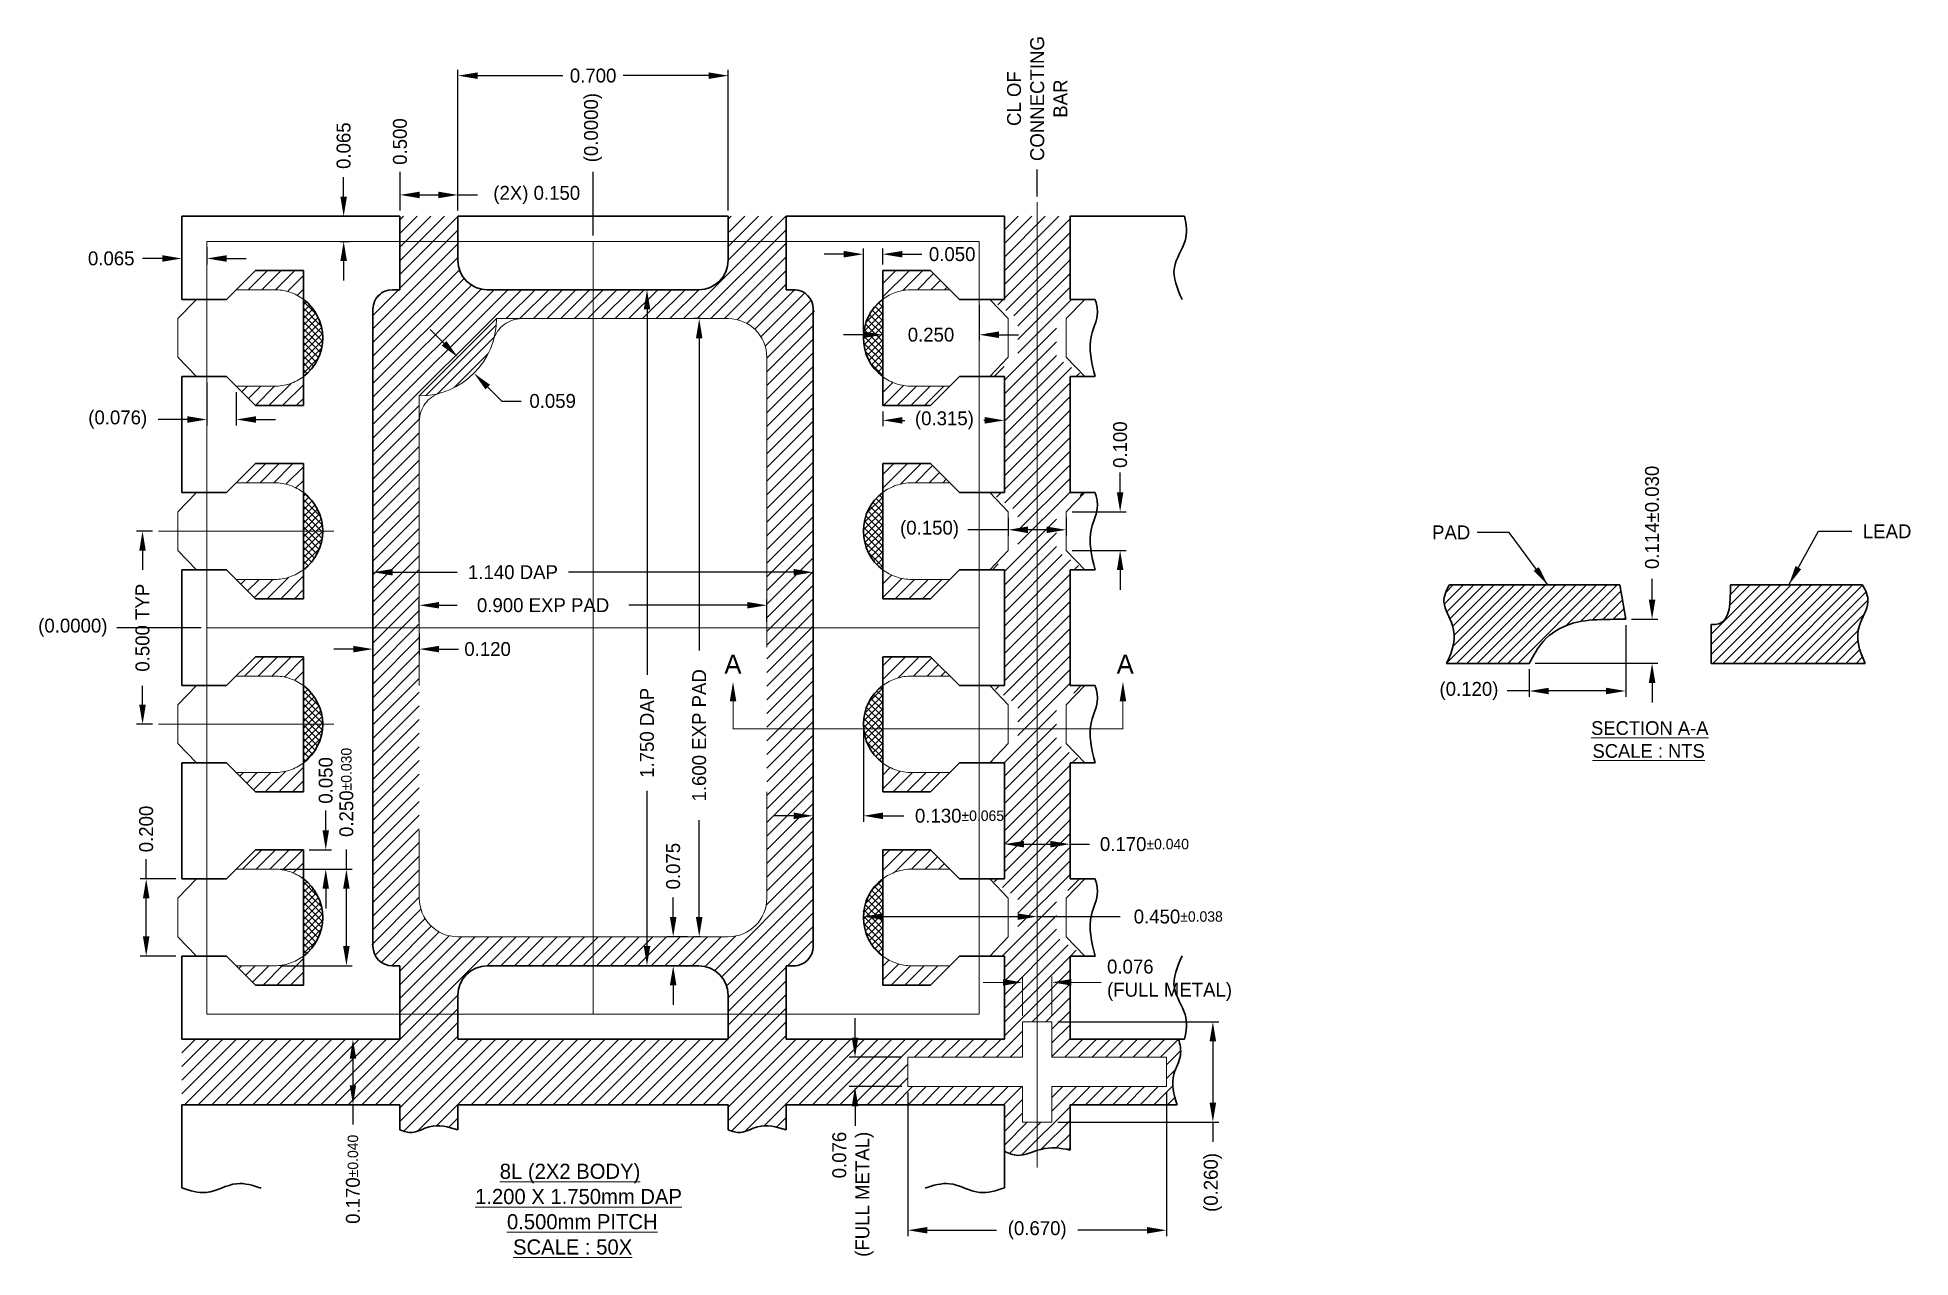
# Model space of a CAD drawing. Extents: x 1211.43 to 1216.28, y -296.8 to -293.65.
import ezdxf

# ---------------------------------------------------------------- set-up
doc = ezdxf.new("R2010")
doc.units = 0
doc.header["$LTSCALE"] = 3
doc.header["$MEASUREMENT"] = 0
for name, pattern in [('CENTER', [2, 1.25, -0.25, 0.25, -0.25]), ('HIDDEN', [0.375, 0.25, -0.125]), ('PHANTOM', [2.5, 1.25, -0.25, 0.25, -0.25, 0.25, -0.25])]:
    doc.linetypes.add(name, pattern=pattern)
for name, color, linetype, lineweight in [('CLIN', 1, 'CENTER', 15), ('DIM', 4, 'Continuous', 13), ('FULL METAL', 33, 'HIDDEN', 15), ('HATCH', 8, 'Continuous', 5), ('HIDN', 6, 'HIDDEN', 15), ('OBJ', 3, 'Continuous', 30), ('OBJ2', 30, 'Continuous', 30), ('OBJ4', 7, 'Continuous', 30), ('PHANTOM', 5, 'PHANTOM', 15), ('SAW', 2, 'HIDDEN', 15), ('TEXT', 2, 'Continuous', 20)]:
    doc.layers.add(name, color=color, linetype=linetype, lineweight=lineweight)
doc.dimstyles.new('3DEC X 50', dxfattribs={"dimtxt": 0.036, "dimasz": 0.0508, "dimexe": 0.0152, "dimexo": 0.0152, "dimgap": 0.0152, "dimtad": 0, "dimdec": 3, "dimzin": 0, "dimdsep": 46, "dimtxsty": 'Standard', "dimcen": 0.09, "dimadec": 0, "dimazin": 0, "dimtfac": 1, "dimtdec": 3, "dimtofl": 0, "dimtmove": 0, "dimatfit": 3, "dimfxl": 1, "dimtolj": 1, "dimtzin": 0, "dimarcsym": 0})
doc.dimstyles.new('3DEC X 50DIA', dxfattribs={"dimtxt": 0.036, "dimasz": 0.0508, "dimexe": 0.0152, "dimexo": 0.0152, "dimgap": 0.0152, "dimtad": 0, "dimtoh": 1, "dimdec": 3, "dimzin": 0, "dimdsep": 46, "dimtxsty": 'Standard', "dimcen": 0, "dimadec": 0, "dimazin": 0, "dimtfac": 1, "dimtdec": 3, "dimtofl": 0, "dimtmove": 0, "dimatfit": 3, "dimfxl": 1, "dimtolj": 1, "dimtzin": 0, "dimarcsym": 0})
pattern_1 = [(45, (1212.868074, -295.173462), (-0.01767767, 0.01767767), [])]

msp = doc.modelspace()

# ---------------------------------------------------------------- texts
at = {"layer": 'DIM', "char_height": 0.036}
for s, insert, attachment_point in [('\\A1;PAD', (1215.04054, -294.90871), 1), ('\\A1;LEAD', (1216.28186, -294.94192), 9), ('\\A1;0.076\\P(FULL METAL)', (1214.19894, -296.1394), 7)]:
    msp.add_mtext(s, dxfattribs=dict(at, insert=insert, attachment_point=attachment_point))
at = {"layer": 'TEXT'}
for s, height, p in [('A', 0.05, (1213.20799, -295.29282)), ('A', 0.05, (1214.22375, -295.29282)), ('%%USECTION A-A', 0.03556, (1215.4524, -295.45098)), ('%%USCALE : NTS', 0.03556, (1215.4561, -295.51024)), ('%%U8L (2X2 BODY)', 0.03916, (1212.62648, -296.6001)), ('%%U1.200 X 1.750mm DAP', 0.03916, (1212.56257, -296.66536)), ('%%U0.500mm PITCH', 0.03916, (1212.64513, -296.73063)), ('%%USCALE : 50X', 0.03916, (1212.66083, -296.7959))]:
    msp.add_text(s, height=height, dxfattribs=at).set_placement(p)

# ---------------------------------------------------------------- blocks, each defined once
blk = doc.blocks.new('*D0')
at = {"layer": 'Defpoints', "color": 0, "transparency": 16777216}
for p in [(1649.071, -383.4587), (1649.1124, -383.5001), (1649.1125, -383.5)]:
    blk.add_point(p, dxfattribs=at)
at = {"layer": 'DIM', "color": 0, "lineweight": -2, "transparency": 16777216}
for p, q in [((1649.0351, -383.4227), (1648.9992, -383.3868)), ((1649.0817, -383.448), (1649.0818, -383.4479)), ((1649.1231, -383.4894), (1649.1232, -383.4893)), ((1649.1484, -383.5359), (1649.1843, -383.5719)), ((1649.1843, -383.5719), (1649.2351, -383.5719))]:
    blk.add_line(p, q, dxfattribs=at)
at = {"layer": 'DIM', "color": 0, "transparency": 16777216}
for points in [[(1649.0411, -383.4167), (1649.0292, -383.4287), (1649.0711, -383.4586)], [(1649.1544, -383.53), (1649.1424, -383.5419), (1649.1125, -383.5)]]:
    blk.add_solid(points, dxfattribs=at)
at = {"layer": 'DIM', "color": 0, "transparency": 16777216, "insert": (1649.3163, -383.5719), "char_height": 0.036, "attachment_point": 5}
blk.add_mtext('\\A1;0.059', dxfattribs=at)
blk = doc.blocks.new('*D30')
at = {"layer": 'Defpoints', "color": 0, "transparency": 16777216}
for p in [(1649.871, -384.1006), (1648.971, -384.1587), (1649.871, -384.1587)]:
    blk.add_point(p, dxfattribs=at)
at = {"layer": 'DIM', "color": 0, "lineweight": -2, "transparency": 16777216}
for p, q in [((1648.971, -384.1435), (1648.971, -384.0854)), ((1649.871, -384.1435), (1649.871, -384.0854)), ((1649.0218, -384.1006), (1649.0693, -384.1006)), ((1649.8202, -384.1006), (1649.5137, -384.1006))]:
    blk.add_line(p, q, dxfattribs=at)
at = {"layer": 'DIM', "color": 0, "transparency": 16777216}
for points in [[(1649.0218, -384.0921), (1649.0218, -384.109), (1648.971, -384.1006)], [(1649.8202, -384.0921), (1649.8202, -384.109), (1649.871, -384.1006)]]:
    blk.add_solid(points, dxfattribs=at)
at = {"layer": 'DIM', "color": 0, "transparency": 16777216, "insert": (1649.2915, -384.1006), "char_height": 0.036, "attachment_point": 5}
blk.add_mtext('\\A1;0.900 EXP PAD', dxfattribs=at)
blk = doc.blocks.new('*D1')
at = {"layer": 'Defpoints', "color": 0, "transparency": 16777216}
for p in [(1648.851, -384.1587), (1648.971, -384.1587), (1648.971, -384.2141)]:
    blk.add_point(p, dxfattribs=at)
at = {"layer": 'DIM', "color": 0, "lineweight": -2, "transparency": 16777216}
for p, q in [((1648.851, -384.1739), (1648.851, -384.2293)), ((1648.971, -384.1739), (1648.971, -384.2293)), ((1648.8002, -384.2141), (1648.7494, -384.2141)), ((1649.0218, -384.2141), (1649.0726, -384.2141))]:
    blk.add_line(p, q, dxfattribs=at)
at = {"layer": 'DIM', "color": 0, "transparency": 16777216}
for points in [[(1648.8002, -384.2057), (1648.8002, -384.2226), (1648.851, -384.2141)], [(1649.0218, -384.2057), (1649.0218, -384.2226), (1648.971, -384.2141)]]:
    blk.add_solid(points, dxfattribs=at)
at = {"layer": 'DIM', "color": 0, "transparency": 16777216, "insert": (1649.1478, -384.2141), "char_height": 0.036, "attachment_point": 5}
blk.add_mtext('\\A1;0.120', dxfattribs=at)
blk = doc.blocks.new('*D2')
at = {"layer": 'Defpoints', "color": 0, "transparency": 16777216}
for p in [(1649.7146, -383.3587), (1649.6958, -384.9587), (1649.7146, -384.9587)]:
    blk.add_point(p, dxfattribs=at)
at = {"layer": 'DIM', "color": 0, "lineweight": -2, "transparency": 16777216}
for p, q in [((1649.6994, -383.3587), (1649.6806, -383.3587)), ((1649.6958, -383.4095), (1649.6958, -384.2181)), ((1649.6958, -384.9079), (1649.6958, -384.6565)), ((1649.6994, -384.9587), (1649.6806, -384.9587))]:
    blk.add_line(p, q, dxfattribs=at)
at = {"layer": 'DIM', "color": 0, "transparency": 16777216}
for points in [[(1649.6873, -383.4095), (1649.7042, -383.4095), (1649.6958, -383.3587)], [(1649.6873, -384.9079), (1649.7042, -384.9079), (1649.6958, -384.9587)]]:
    blk.add_solid(points, dxfattribs=at)
at = {"layer": 'DIM', "color": 0, "transparency": 16777216, "insert": (1649.6958, -384.4373), "char_height": 0.036, "attachment_point": 5, "rotation": 90}
blk.add_mtext('\\A1;1.600 EXP PAD', dxfattribs=at)
blk = doc.blocks.new('*D3')
at = {"layer": 'Defpoints', "color": 0, "transparency": 16777216}
for p in [(1649.6284, -384.9587), (1649.6806, -384.9587), (1649.695, -385.0337)]:
    blk.add_point(p, dxfattribs=at)
at = {"layer": 'DIM', "color": 0, "lineweight": -2, "transparency": 16777216}
for p, q in [((1649.6284, -384.9079), (1649.6284, -384.8571)), ((1649.6654, -384.9587), (1649.6132, -384.9587)), ((1649.6798, -385.0337), (1649.6132, -385.0337)), ((1649.6284, -385.0845), (1649.6284, -385.1353))]:
    blk.add_line(p, q, dxfattribs=at)
at = {"layer": 'DIM', "color": 0, "transparency": 16777216}
for points in [[(1649.6199, -384.9079), (1649.6369, -384.9079), (1649.6284, -384.9587)], [(1649.6199, -385.0845), (1649.6369, -385.0845), (1649.6284, -385.0337)]]:
    blk.add_solid(points, dxfattribs=at)
at = {"layer": 'DIM', "color": 0, "transparency": 16777216, "insert": (1649.6284, -384.7759), "char_height": 0.036, "attachment_point": 5, "rotation": 90}
blk.add_mtext('\\A1;0.075', dxfattribs=at)
blk = doc.blocks.new('*D4')
at = {"layer": 'Defpoints', "color": 0, "transparency": 16777216}
for p in [(1649.071, -383.0385), (1648.921, -383.0937), (1649.071, -383.0937)]:
    blk.add_point(p, dxfattribs=at)
at = {"layer": 'DIM', "color": 0, "lineweight": -2, "transparency": 16777216}
for p, q in [((1648.921, -383.0785), (1648.921, -383.0233)), ((1648.9718, -383.0385), (1649.0202, -383.0385)), ((1649.071, -383.0785), (1649.071, -383.0233)), ((1649.071, -383.0385), (1649.1218, -383.0385))]:
    blk.add_line(p, q, dxfattribs=at)
at = {"layer": 'DIM', "color": 0, "transparency": 16777216}
for points in [[(1648.9718, -383.03), (1648.9718, -383.047), (1648.921, -383.0385)], [(1649.0202, -383.03), (1649.0202, -383.047), (1649.071, -383.0385)]]:
    blk.add_solid(points, dxfattribs=at)
at = {"layer": 'DIM', "color": 0, "transparency": 16777216, "insert": (1649.275, -383.0385), "char_height": 0.036, "attachment_point": 5}
blk.add_mtext('\\A1;(2X) 0.150', dxfattribs=at)
blk = doc.blocks.new('*D5')
at = {"layer": 'Defpoints', "color": 0, "transparency": 16777216}
for p in [(1648.921, -382.9785), (1648.921, -383.0937), (1649.421, -384.1587)]:
    blk.add_point(p, dxfattribs=at)
at = {"layer": 'DIM', "color": 0, "lineweight": -2, "transparency": 16777216}
blk.add_line((1648.921, -383.0785), (1648.921, -382.9785), dxfattribs=at)
at = {"layer": 'DIM', "color": 0, "transparency": 16777216, "insert": (1648.921, -382.9003), "char_height": 0.036, "attachment_point": 5, "rotation": 90}
blk.add_mtext('\\A1;0.500', dxfattribs=at)
blk = doc.blocks.new('*D6')
at = {"layer": 'Defpoints', "color": 0, "transparency": 16777216}
for p in [(1649.421, -382.9785), (1649.421, -383.1587), (1649.421, -384.1587)]:
    blk.add_point(p, dxfattribs=at)
at = {"layer": 'DIM', "color": 0, "lineweight": -2, "transparency": 16777216}
blk.add_line((1649.421, -383.1435), (1649.421, -382.9785), dxfattribs=at)
at = {"layer": 'DIM', "color": 0, "transparency": 16777216, "insert": (1649.421, -382.8643), "char_height": 0.036, "attachment_point": 5, "rotation": 90}
blk.add_mtext('\\A1;(0.0000)', dxfattribs=at)
blk = doc.blocks.new('*D7')
at = {"layer": 'Defpoints', "color": 0, "transparency": 16777216}
for p in [(1649.771, -382.7297), (1649.071, -383.0937), (1649.771, -383.0937)]:
    blk.add_point(p, dxfattribs=at)
at = {"layer": 'DIM', "color": 0, "lineweight": -2, "transparency": 16777216}
for p, q in [((1649.071, -383.0785), (1649.071, -382.7145)), ((1649.1218, -382.7297), (1649.3428, -382.7297)), ((1649.7202, -382.7297), (1649.4992, -382.7297)), ((1649.771, -383.0785), (1649.771, -382.7145))]:
    blk.add_line(p, q, dxfattribs=at)
at = {"layer": 'DIM', "color": 0, "transparency": 16777216}
for points in [[(1649.1218, -382.7213), (1649.1218, -382.7382), (1649.071, -382.7297)], [(1649.7202, -382.7213), (1649.7202, -382.7382), (1649.771, -382.7297)]]:
    blk.add_solid(points, dxfattribs=at)
at = {"layer": 'DIM', "color": 0, "transparency": 16777216, "insert": (1649.421, -382.7297), "char_height": 0.036, "attachment_point": 5}
blk.add_mtext('\\A1;0.700', dxfattribs=at)
blk = doc.blocks.new('*D8')
at = {"layer": 'Defpoints', "color": 0, "transparency": 16777216}
for p in [(1648.356, -383.1587), (1648.421, -383.1587), (1648.356, -383.2029)]:
    blk.add_point(p, dxfattribs=at)
at = {"layer": 'DIM', "color": 0, "lineweight": -2, "transparency": 16777216}
for p, q in [((1648.3052, -383.2029), (1648.2544, -383.2029)), ((1648.356, -383.1739), (1648.356, -383.2181)), ((1648.421, -383.1739), (1648.421, -383.2181)), ((1648.4718, -383.2029), (1648.5226, -383.2029))]:
    blk.add_line(p, q, dxfattribs=at)
at = {"layer": 'DIM', "color": 0, "transparency": 16777216}
for points in [[(1648.3052, -383.1945), (1648.3052, -383.2114), (1648.356, -383.2029)], [(1648.4718, -383.1945), (1648.4718, -383.2114), (1648.421, -383.2029)]]:
    blk.add_solid(points, dxfattribs=at)
at = {"layer": 'DIM', "color": 0, "transparency": 16777216, "insert": (1648.1732, -383.2029), "char_height": 0.036, "attachment_point": 5}
blk.add_mtext('\\A1;0.065', dxfattribs=at)
blk = doc.blocks.new('*D9')
at = {"layer": 'Defpoints', "color": 0, "transparency": 16777216}
for p in [(1648.7511, -383.0937), (1648.7751, -383.0937), (1648.7511, -383.1587)]:
    blk.add_point(p, dxfattribs=at)
at = {"layer": 'DIM', "color": 0, "lineweight": -2, "transparency": 16777216}
for p, q in [((1648.7751, -383.0429), (1648.7751, -382.9921)), ((1648.7663, -383.0937), (1648.7903, -383.0937)), ((1648.7663, -383.1587), (1648.7903, -383.1587)), ((1648.7751, -383.2095), (1648.7751, -383.2603))]:
    blk.add_line(p, q, dxfattribs=at)
at = {"layer": 'DIM', "color": 0, "transparency": 16777216}
for points in [[(1648.7667, -383.0429), (1648.7836, -383.0429), (1648.7751, -383.0937)], [(1648.7667, -383.2095), (1648.7836, -383.2095), (1648.7751, -383.1587)]]:
    blk.add_solid(points, dxfattribs=at)
at = {"layer": 'DIM', "color": 0, "transparency": 16777216, "insert": (1648.7751, -382.9109), "char_height": 0.036, "attachment_point": 5, "rotation": 90}
blk.add_mtext('\\A1;0.065', dxfattribs=at)
blk = doc.blocks.new('*D10')
at = {"layer": 'Defpoints', "color": 0, "transparency": 16777216}
for p in [(1648.2543, -383.9087), (1648.2957, -383.9087), (1648.2957, -384.4087)]:
    blk.add_point(p, dxfattribs=at)
at = {"layer": 'DIM', "color": 0, "lineweight": -2, "transparency": 16777216}
for p, q in [((1648.2805, -383.9087), (1648.2391, -383.9087)), ((1648.2543, -383.9595), (1648.2543, -384.0085)), ((1648.2543, -384.3579), (1648.2543, -384.3089)), ((1648.2805, -384.4087), (1648.2391, -384.4087))]:
    blk.add_line(p, q, dxfattribs=at)
at = {"layer": 'DIM', "color": 0, "transparency": 16777216}
for points in [[(1648.2459, -383.9595), (1648.2628, -383.9595), (1648.2543, -383.9087)], [(1648.2459, -384.3579), (1648.2628, -384.3579), (1648.2543, -384.4087)]]:
    blk.add_solid(points, dxfattribs=at)
at = {"layer": 'DIM', "color": 0, "transparency": 16777216, "insert": (1648.2543, -384.1587), "char_height": 0.036, "attachment_point": 5, "rotation": 90}
blk.add_mtext('\\A1;0.500 TYP', dxfattribs=at)
blk = doc.blocks.new('*D11')
at = {"layer": 'Defpoints', "color": 0, "transparency": 16777216}
for p in [(1648.188, -384.1587), (1648.421, -384.1587), (1649.421, -384.1587)]:
    blk.add_point(p, dxfattribs=at)
at = {"layer": 'DIM', "color": 0, "lineweight": -2, "transparency": 16777216}
blk.add_line((1648.4058, -384.1587), (1648.188, -384.1587), dxfattribs=at)
at = {"layer": 'DIM', "color": 0, "transparency": 16777216, "insert": (1648.0738, -384.1587), "char_height": 0.036, "attachment_point": 5}
blk.add_mtext('\\A1;(0.0000)', dxfattribs=at)
blk = doc.blocks.new('*D12')
at = {"layer": 'Defpoints', "color": 0, "transparency": 16777216}
for p in [(1648.421, -383.5087), (1648.497, -383.5337), (1648.421, -383.6197)]:
    blk.add_point(p, dxfattribs=at)
at = {"layer": 'DIM', "color": 0, "lineweight": -2, "transparency": 16777216}
for p, q in [((1648.421, -383.5239), (1648.421, -383.6349)), ((1648.497, -383.5489), (1648.497, -383.6349)), ((1648.3702, -383.6197), (1648.2952, -383.6197)), ((1648.5478, -383.6197), (1648.5986, -383.6197))]:
    blk.add_line(p, q, dxfattribs=at)
at = {"layer": 'DIM', "color": 0, "transparency": 16777216}
for points in [[(1648.3702, -383.6113), (1648.3702, -383.6282), (1648.421, -383.6197)], [(1648.5478, -383.6113), (1648.5478, -383.6282), (1648.497, -383.6197)]]:
    blk.add_solid(points, dxfattribs=at)
at = {"layer": 'DIM', "color": 0, "transparency": 16777216, "insert": (1648.19, -383.6197), "char_height": 0.036, "attachment_point": 5}
blk.add_mtext('\\A1;(0.076)', dxfattribs=at)
blk = doc.blocks.new('*D13')
at = {"layer": 'Defpoints', "color": 0, "transparency": 16777216}
for p in [(1648.596, -384.7837), (1648.7822, -384.7837), (1648.596, -385.0337)]:
    blk.add_point(p, dxfattribs=at)
at = {"layer": 'DIM', "color": 0, "lineweight": -2, "transparency": 16777216}
for p, q in [((1648.7822, -384.7837), (1648.7822, -384.7329)), ((1648.6112, -384.7837), (1648.7974, -384.7837)), ((1648.7822, -384.9829), (1648.7822, -384.8345)), ((1648.6112, -385.0337), (1648.7974, -385.0337))]:
    blk.add_line(p, q, dxfattribs=at)
at = {"layer": 'DIM', "color": 0, "transparency": 16777216}
for points in [[(1648.7737, -384.8345), (1648.7906, -384.8345), (1648.7822, -384.7837)], [(1648.7737, -384.9829), (1648.7906, -384.9829), (1648.7822, -385.0337)]]:
    blk.add_solid(points, dxfattribs=at)
at = {"layer": 'DIM', "color": 0, "transparency": 16777216, "insert": (1648.7822, -384.585), "char_height": 0.036, "attachment_point": 5, "rotation": 90}
blk.add_mtext('\\A1;0.250{\\H0.027000;±0.030}', dxfattribs=at)
blk = doc.blocks.new('*D14')
at = {"layer": 'Defpoints', "color": 0, "transparency": 16777216}
for p in [(1648.2638, -384.8087), (1648.356, -384.8087), (1648.356, -385.0087)]:
    blk.add_point(p, dxfattribs=at)
at = {"layer": 'DIM', "color": 0, "lineweight": -2, "transparency": 16777216}
for p, q in [((1648.2638, -384.8087), (1648.2638, -384.7579)), ((1648.3408, -384.8087), (1648.2486, -384.8087)), ((1648.2638, -384.9579), (1648.2638, -384.8595)), ((1648.3408, -385.0087), (1648.2486, -385.0087))]:
    blk.add_line(p, q, dxfattribs=at)
at = {"layer": 'DIM', "color": 0, "transparency": 16777216}
for points in [[(1648.2553, -384.8595), (1648.2722, -384.8595), (1648.2638, -384.8087)], [(1648.2553, -384.9579), (1648.2722, -384.9579), (1648.2638, -385.0087)]]:
    blk.add_solid(points, dxfattribs=at)
at = {"layer": 'DIM', "color": 0, "transparency": 16777216, "insert": (1648.2638, -384.6797), "char_height": 0.036, "attachment_point": 5, "rotation": 90}
blk.add_mtext('\\A1;0.200', dxfattribs=at)
blk = doc.blocks.new('*D15')
at = {"layer": 'Defpoints', "color": 0, "transparency": 16777216}
for p in [(1648.671, -384.7337), (1648.7287, -384.7337), (1648.596, -384.7837)]:
    blk.add_point(p, dxfattribs=at)
at = {"layer": 'DIM', "color": 0, "lineweight": -2, "transparency": 16777216}
for p, q in [((1648.7287, -384.6829), (1648.7287, -384.6321)), ((1648.6862, -384.7337), (1648.7439, -384.7337)), ((1648.6112, -384.7837), (1648.7439, -384.7837)), ((1648.7287, -384.8345), (1648.7287, -384.8853))]:
    blk.add_line(p, q, dxfattribs=at)
at = {"layer": 'DIM', "color": 0, "transparency": 16777216}
for points in [[(1648.7202, -384.6829), (1648.7372, -384.6829), (1648.7287, -384.7337)], [(1648.7202, -384.8345), (1648.7372, -384.8345), (1648.7287, -384.7837)]]:
    blk.add_solid(points, dxfattribs=at)
at = {"layer": 'DIM', "color": 0, "transparency": 16777216, "insert": (1648.7287, -384.5539), "char_height": 0.036, "attachment_point": 5, "rotation": 90}
blk.add_mtext('\\A1;0.050', dxfattribs=at)
blk = doc.blocks.new('*D16')
at = {"layer": 'Defpoints', "color": 0, "transparency": 16777216}
for p in [(1650.171, -383.3087), (1650.421, -383.3087), (1650.171, -383.4004)]:
    blk.add_point(p, dxfattribs=at)
at = {"layer": 'DIM', "color": 0, "lineweight": -2, "transparency": 16777216}
for p, q in [((1650.171, -383.3239), (1650.171, -383.4156)), ((1650.421, -383.3239), (1650.421, -383.4156)), ((1650.1202, -383.4004), (1650.0694, -383.4004)), ((1650.4718, -383.4004), (1650.5226, -383.4004))]:
    blk.add_line(p, q, dxfattribs=at)
at = {"layer": 'DIM', "color": 0, "transparency": 16777216}
for points in [[(1650.1202, -383.3919), (1650.1202, -383.4089), (1650.171, -383.4004)], [(1650.4718, -383.3919), (1650.4718, -383.4089), (1650.421, -383.4004)]]:
    blk.add_solid(points, dxfattribs=at)
at = {"layer": 'DIM', "color": 0, "transparency": 16777216, "insert": (1650.296, -383.4004), "char_height": 0.036, "attachment_point": 5}
blk.add_mtext('\\A1;0.250', dxfattribs=at)
blk = doc.blocks.new('*D17')
at = {"layer": 'Defpoints', "color": 0, "transparency": 16777216}
for p in [(1650.486, -383.5087), (1650.171, -383.5837), (1650.486, -383.622)]:
    blk.add_point(p, dxfattribs=at)
at = {"layer": 'DIM', "color": 0, "lineweight": -2, "transparency": 16777216}
for p, q in [((1650.486, -383.5239), (1650.486, -383.6372)), ((1650.171, -383.5989), (1650.171, -383.6372)), ((1650.2218, -383.622), (1650.2285, -383.622)), ((1650.4352, -383.622), (1650.4329, -383.622))]:
    blk.add_line(p, q, dxfattribs=at)
at = {"layer": 'DIM', "color": 0, "transparency": 16777216}
for points in [[(1650.2218, -383.6135), (1650.2218, -383.6304), (1650.171, -383.622)], [(1650.4352, -383.6135), (1650.4352, -383.6304), (1650.486, -383.622)]]:
    blk.add_solid(points, dxfattribs=at)
at = {"layer": 'DIM', "color": 0, "transparency": 16777216, "insert": (1650.3307, -383.622), "char_height": 0.036, "attachment_point": 5}
blk.add_mtext('\\A1;(0.315)', dxfattribs=at)
blk = doc.blocks.new('*D18')
at = {"layer": 'Defpoints', "color": 0, "transparency": 16777216}
for p in [(1650.171, -383.1919), (1650.171, -383.2337), (1650.121, -383.4087)]:
    blk.add_point(p, dxfattribs=at)
at = {"layer": 'DIM', "color": 0, "lineweight": -2, "transparency": 16777216}
for p, q in [((1650.0702, -383.1919), (1650.0194, -383.1919)), ((1650.121, -383.3935), (1650.121, -383.1767)), ((1650.171, -383.2185), (1650.171, -383.1767)), ((1650.2218, -383.1919), (1650.2726, -383.1919))]:
    blk.add_line(p, q, dxfattribs=at)
at = {"layer": 'DIM', "color": 0, "transparency": 16777216}
for points in [[(1650.0702, -383.1834), (1650.0702, -383.2004), (1650.121, -383.1919)], [(1650.2218, -383.1834), (1650.2218, -383.2004), (1650.171, -383.1919)]]:
    blk.add_solid(points, dxfattribs=at)
at = {"layer": 'DIM', "color": 0, "transparency": 16777216, "insert": (1650.3508, -383.1919), "char_height": 0.036, "attachment_point": 5}
blk.add_mtext('\\A1;0.050', dxfattribs=at)
blk = doc.blocks.new('*D19')
at = {"layer": 'Defpoints', "color": 0, "transparency": 16777216}
for p in [(1650.496, -383.8587), (1650.646, -383.8587), (1650.646, -383.9052)]:
    blk.add_point(p, dxfattribs=at)
at = {"layer": 'DIM', "color": 0, "lineweight": -2, "transparency": 16777216}
for p, q in [((1650.496, -383.8739), (1650.496, -383.9204)), ((1650.646, -383.8739), (1650.646, -383.9204)), ((1650.496, -383.9052), (1650.3914, -383.9052)), ((1650.5952, -383.9052), (1650.5468, -383.9052))]:
    blk.add_line(p, q, dxfattribs=at)
at = {"layer": 'DIM', "color": 0, "transparency": 16777216}
for points in [[(1650.5468, -383.8968), (1650.5468, -383.9137), (1650.496, -383.9052)], [(1650.5952, -383.8968), (1650.5952, -383.9137), (1650.646, -383.9052)]]:
    blk.add_solid(points, dxfattribs=at)
at = {"layer": 'DIM', "color": 0, "transparency": 16777216, "insert": (1650.2922, -383.9052), "char_height": 0.036, "attachment_point": 5}
blk.add_mtext('\\A1;(0.150)', dxfattribs=at)
blk = doc.blocks.new('*D20')
at = {"layer": 'Defpoints', "color": 0, "transparency": 16777216}
for p in [(1650.646, -383.8587), (1650.7858, -383.8587), (1650.646, -383.9587)]:
    blk.add_point(p, dxfattribs=at)
at = {"layer": 'DIM', "color": 0, "lineweight": -2, "transparency": 16777216}
for p, q in [((1650.7858, -383.8079), (1650.7858, -383.7571)), ((1650.6612, -383.8587), (1650.801, -383.8587)), ((1650.6612, -383.9587), (1650.801, -383.9587)), ((1650.7858, -384.0095), (1650.7858, -384.0603))]:
    blk.add_line(p, q, dxfattribs=at)
at = {"layer": 'DIM', "color": 0, "transparency": 16777216}
for points in [[(1650.7773, -383.8079), (1650.7942, -383.8079), (1650.7858, -383.8587)], [(1650.7773, -384.0095), (1650.7942, -384.0095), (1650.7858, -383.9587)]]:
    blk.add_solid(points, dxfattribs=at)
at = {"layer": 'DIM', "color": 0, "transparency": 16777216, "insert": (1650.7858, -383.6849), "char_height": 0.036, "attachment_point": 5, "rotation": 90}
blk.add_mtext('\\A1;0.100', dxfattribs=at)
blk = doc.blocks.new('*D21')
at = {"layer": 'Defpoints', "color": 0, "transparency": 16777216}
for p in [(1650.121, -384.9087), (1650.571, -384.9065), (1650.571, -384.9091)]:
    blk.add_point(p, dxfattribs=at)
at = {"layer": 'DIM', "color": 0, "lineweight": -2, "transparency": 16777216}
for p, q in [((1650.121, -384.8935), (1650.121, -384.8913)), ((1650.1718, -384.9065), (1650.5202, -384.9065)), ((1650.571, -384.8939), (1650.571, -384.8913)), ((1650.571, -384.9065), (1650.7861, -384.9065))]:
    blk.add_line(p, q, dxfattribs=at)
at = {"layer": 'DIM', "color": 0, "transparency": 16777216}
for points in [[(1650.1718, -384.8981), (1650.1718, -384.915), (1650.121, -384.9065)], [(1650.5202, -384.8981), (1650.5202, -384.915), (1650.571, -384.9065)]]:
    blk.add_solid(points, dxfattribs=at)
at = {"layer": 'DIM', "color": 0, "transparency": 16777216, "insert": (1650.9363, -384.9065), "char_height": 0.036, "attachment_point": 5}
blk.add_mtext('\\A1;0.450{\\H0.027;±0.038}', dxfattribs=at)
blk = doc.blocks.new('*D22')
at = {"layer": 'Defpoints', "color": 0, "transparency": 16777216}
for p in [(1650.656, -384.719), (1650.486, -384.8087), (1650.656, -384.8087)]:
    blk.add_point(p, dxfattribs=at)
at = {"layer": 'DIM', "color": 0, "lineweight": -2, "transparency": 16777216}
for p, q in [((1650.486, -384.7935), (1650.486, -384.7038)), ((1650.5368, -384.719), (1650.6052, -384.719)), ((1650.656, -384.7935), (1650.656, -384.7038)), ((1650.656, -384.719), (1650.7068, -384.719))]:
    blk.add_line(p, q, dxfattribs=at)
at = {"layer": 'DIM', "color": 0, "transparency": 16777216}
for points in [[(1650.5368, -384.7106), (1650.5368, -384.7275), (1650.486, -384.719)], [(1650.6052, -384.7106), (1650.6052, -384.7275), (1650.656, -384.719)]]:
    blk.add_solid(points, dxfattribs=at)
at = {"layer": 'DIM', "color": 0, "transparency": 16777216, "insert": (1650.8487, -384.719), "char_height": 0.036, "attachment_point": 5}
blk.add_mtext('\\A1;0.170{\\H0.027000;±0.040}', dxfattribs=at)
blk = doc.blocks.new('*D23')
at = {"layer": 'Defpoints', "color": 0, "transparency": 16777216}
for p in [(1649.991, -384.4161), (1650.121, -384.4087), (1649.991, -384.6456)]:
    blk.add_point(p, dxfattribs=at)
at = {"layer": 'DIM', "color": 0, "lineweight": -2, "transparency": 16777216}
for p, q in [((1650.121, -384.4239), (1650.121, -384.6608)), ((1649.991, -384.4313), (1649.991, -384.6608)), ((1649.9402, -384.6456), (1649.8894, -384.6456)), ((1650.1718, -384.6456), (1650.2256, -384.6456))]:
    blk.add_line(p, q, dxfattribs=at)
at = {"layer": 'DIM', "color": 0, "transparency": 16777216}
for points in [[(1649.9402, -384.6371), (1649.9402, -384.6541), (1649.991, -384.6456)], [(1650.1718, -384.6371), (1650.1718, -384.6541), (1650.121, -384.6456)]]:
    blk.add_solid(points, dxfattribs=at)
at = {"layer": 'DIM', "color": 0, "transparency": 16777216, "insert": (1650.3698, -384.6456), "char_height": 0.036, "attachment_point": 5}
blk.add_mtext('\\A1;0.130{\\H0.027;±0.065}', dxfattribs=at)
blk = doc.blocks.new('*D24')
at = {"layer": 'Defpoints', "color": 0, "transparency": 16777216}
for p in [(1648.921, -385.2237), (1648.7992, -385.3937), (1648.921, -385.3937)]:
    blk.add_point(p, dxfattribs=at)
at = {"layer": 'DIM', "color": 0, "lineweight": -2, "transparency": 16777216}
for p, q in [((1648.9058, -385.2237), (1648.784, -385.2237)), ((1648.7992, -385.2745), (1648.7992, -385.3429)), ((1648.9058, -385.3937), (1648.784, -385.3937)), ((1648.7992, -385.3937), (1648.7992, -385.4445))]:
    blk.add_line(p, q, dxfattribs=at)
at = {"layer": 'DIM', "color": 0, "transparency": 16777216}
for points in [[(1648.7907, -385.2745), (1648.8076, -385.2745), (1648.7992, -385.2237)], [(1648.7907, -385.3429), (1648.8076, -385.3429), (1648.7992, -385.3937)]]:
    blk.add_solid(points, dxfattribs=at)
at = {"layer": 'DIM', "color": 0, "transparency": 16777216, "insert": (1648.7992, -385.5865), "char_height": 0.036, "attachment_point": 5, "rotation": 90}
blk.add_mtext('\\A1;0.170{\\H0.027000;±0.040}', dxfattribs=at)
blk = doc.blocks.new('*D31')
at = {"layer": 'Defpoints', "color": 0, "transparency": 16777216}
for p in [(1648.851, -384.0107), (1649.991, -384.0107), (1649.991, -384.0151)]:
    blk.add_point(p, dxfattribs=at)
at = {"layer": 'DIM', "color": 0, "lineweight": -2, "transparency": 16777216}
for p, q in [((1648.851, -384.0259), (1648.851, -384.0303)), ((1648.9018, -384.0151), (1649.0693, -384.0151)), ((1649.9402, -384.0151), (1649.3577, -384.0151)), ((1649.991, -384.0259), (1649.991, -384.0303))]:
    blk.add_line(p, q, dxfattribs=at)
at = {"layer": 'DIM', "color": 0, "transparency": 16777216}
for points in [[(1648.9018, -384.0066), (1648.9018, -384.0235), (1648.851, -384.0151)], [(1649.9402, -384.0066), (1649.9402, -384.0235), (1649.991, -384.0151)]]:
    blk.add_solid(points, dxfattribs=at)
at = {"layer": 'DIM', "color": 0, "transparency": 16777216, "insert": (1649.2135, -384.0151), "char_height": 0.036, "attachment_point": 5}
blk.add_mtext('\\A1;1.140 DAP', dxfattribs=at)
blk = doc.blocks.new('*D25')
at = {"layer": 'Defpoints', "color": 0, "transparency": 16777216}
for p in [(1649.5467, -383.2837), (1649.5467, -385.0337), (1649.5606, -385.0337)]:
    blk.add_point(p, dxfattribs=at)
at = {"layer": 'DIM', "color": 0, "lineweight": -2, "transparency": 16777216}
for p, q in [((1649.5619, -383.2837), (1649.5758, -383.2837)), ((1649.5606, -383.3345), (1649.5606, -384.2807)), ((1649.5606, -384.9829), (1649.5606, -384.5811)), ((1649.5619, -385.0337), (1649.5758, -385.0337))]:
    blk.add_line(p, q, dxfattribs=at)
at = {"layer": 'DIM', "color": 0, "transparency": 16777216}
for points in [[(1649.5522, -383.3345), (1649.5691, -383.3345), (1649.5606, -383.2837)], [(1649.5522, -384.9829), (1649.5691, -384.9829), (1649.5606, -385.0337)]]:
    blk.add_solid(points, dxfattribs=at)
at = {"layer": 'DIM', "color": 0, "transparency": 16777216, "insert": (1649.5606, -384.4309), "char_height": 0.036, "attachment_point": 5, "rotation": 90}
blk.add_mtext('\\A1;1.750 DAP', dxfattribs=at)
blk = doc.blocks.new('*D26')
at = {"layer": 'Defpoints', "color": 0, "transparency": 16777216}
for p in [(1650.236, -385.2707), (1650.0992, -385.3467), (1650.236, -385.3467)]:
    blk.add_point(p, dxfattribs=at)
at = {"layer": 'DIM', "color": 0, "lineweight": -2, "transparency": 16777216}
for p, q in [((1650.0992, -385.2199), (1650.0992, -385.1691)), ((1650.2208, -385.2707), (1650.084, -385.2707)), ((1650.2208, -385.3467), (1650.084, -385.3467)), ((1650.0992, -385.3975), (1650.0992, -385.4483))]:
    blk.add_line(p, q, dxfattribs=at)
at = {"layer": 'DIM', "color": 0, "transparency": 16777216}
for points in [[(1650.0908, -385.2199), (1650.1077, -385.2199), (1650.0992, -385.2707)], [(1650.0908, -385.3975), (1650.1077, -385.3975), (1650.0992, -385.3467)]]:
    blk.add_solid(points, dxfattribs=at)
at = {"layer": 'DIM', "color": 0, "transparency": 16777216, "insert": (1650.1472, -385.4635), "char_height": 0.036, "attachment_point": 9, "rotation": 90}
blk.add_mtext('\\A1;0.076\\P(FULL METAL)', dxfattribs=at)
blk = doc.blocks.new('*D27')
at = {"layer": 'Defpoints', "color": 0, "transparency": 16777216}
for p in [(1650.236, -385.3467), (1650.906, -385.3467), (1650.906, -385.7184)]:
    blk.add_point(p, dxfattribs=at)
at = {"layer": 'DIM', "color": 0, "lineweight": -2, "transparency": 16777216}
for p, q in [((1650.236, -385.3619), (1650.236, -385.7336)), ((1650.906, -385.3619), (1650.906, -385.7336)), ((1650.2868, -385.7184), (1650.4658, -385.7184)), ((1650.8552, -385.7184), (1650.6762, -385.7184))]:
    blk.add_line(p, q, dxfattribs=at)
at = {"layer": 'DIM', "color": 0, "transparency": 16777216}
for points in [[(1650.2868, -385.7099), (1650.2868, -385.7269), (1650.236, -385.7184)], [(1650.8552, -385.7099), (1650.8552, -385.7269), (1650.906, -385.7184)]]:
    blk.add_solid(points, dxfattribs=at)
at = {"layer": 'DIM', "color": 0, "transparency": 16777216, "insert": (1650.571, -385.7184), "char_height": 0.036, "attachment_point": 5}
blk.add_mtext('\\A1;(0.670)', dxfattribs=at)
blk = doc.blocks.new('*D28')
at = {"layer": 'Defpoints', "color": 0, "transparency": 16777216}
for p in [(1650.609, -385.1787), (1651.0259, -385.1787), (1650.609, -385.4387)]:
    blk.add_point(p, dxfattribs=at)
at = {"layer": 'DIM', "color": 0, "lineweight": -2, "transparency": 16777216}
for p, q in [((1650.6242, -385.1787), (1651.0411, -385.1787)), ((1651.0259, -385.2295), (1651.0259, -385.3879)), ((1650.6242, -385.4387), (1651.0411, -385.4387)), ((1651.0259, -385.4387), (1651.0259, -385.4895))]:
    blk.add_line(p, q, dxfattribs=at)
at = {"layer": 'DIM', "color": 0, "transparency": 16777216}
for points in [[(1651.0174, -385.2295), (1651.0343, -385.2295), (1651.0259, -385.1787)], [(1651.0174, -385.3879), (1651.0343, -385.3879), (1651.0259, -385.4387)]]:
    blk.add_solid(points, dxfattribs=at)
at = {"layer": 'DIM', "color": 0, "transparency": 16777216, "insert": (1651.0259, -385.5947), "char_height": 0.036, "attachment_point": 5, "rotation": 90}
blk.add_mtext('\\A1;(0.260)', dxfattribs=at)
blk = doc.blocks.new('*D29')
at = {"layer": 'Defpoints', "color": 0, "transparency": 16777216}
for p in [(1650.571, -382.9723), (1650.571, -383.0574), (1649.421, -384.1587)]:
    blk.add_point(p, dxfattribs=at)
at = {"layer": 'DIM', "color": 0, "lineweight": -2, "transparency": 16777216}
blk.add_line((1650.571, -383.0422), (1650.571, -382.9723), dxfattribs=at)
at = {"layer": 'DIM', "color": 0, "transparency": 16777216, "insert": (1650.571, -382.7891), "char_height": 0.036, "attachment_point": 5, "rotation": 90}
blk.add_mtext('\\A1;CL OF\\PCONNECTING\\PBAR', dxfattribs=at)
blk = doc.blocks.new('*D32')
at = {"layer": 'Defpoints', "color": 0, "transparency": 16777216}
for p in [(1652.095, -384.1369), (1652.1632, -384.1369), (1651.845, -384.2509)]:
    blk.add_point(p, dxfattribs=at)
at = {"layer": 'DIM', "color": 0, "lineweight": -2, "transparency": 16777216}
for p, q in [((1652.1632, -384.0861), (1652.1632, -384.0323)), ((1652.1102, -384.1369), (1652.1784, -384.1369)), ((1651.8602, -384.2509), (1652.1784, -384.2509)), ((1652.1632, -384.3017), (1652.1632, -384.3525))]:
    blk.add_line(p, q, dxfattribs=at)
at = {"layer": 'DIM', "color": 0, "transparency": 16777216}
for points in [[(1652.1547, -384.0861), (1652.1717, -384.0861), (1652.1632, -384.1369)], [(1652.1547, -384.3017), (1652.1717, -384.3017), (1652.1632, -384.2509)]]:
    blk.add_solid(points, dxfattribs=at)
at = {"layer": 'DIM', "color": 0, "transparency": 16777216, "insert": (1652.1632, -383.8731), "char_height": 0.036, "attachment_point": 5, "rotation": 90}
blk.add_mtext('\\A1;0.114%%P0.030', dxfattribs=at)
blk = doc.blocks.new('*D33')
at = {"layer": 'Defpoints', "color": 0, "transparency": 16777216}
for p in [(1652.095, -384.1369), (1651.845, -384.2509), (1651.845, -384.3225)]:
    blk.add_point(p, dxfattribs=at)
at = {"layer": 'DIM', "color": 0, "lineweight": -2, "transparency": 16777216}
for p, q in [((1652.095, -384.1521), (1652.095, -384.3377)), ((1651.845, -384.2661), (1651.845, -384.3377)), ((1651.845, -384.3225), (1651.7882, -384.3225)), ((1652.0442, -384.3225), (1651.8958, -384.3225))]:
    blk.add_line(p, q, dxfattribs=at)
at = {"layer": 'DIM', "color": 0, "transparency": 16777216}
for points in [[(1651.8958, -384.3141), (1651.8958, -384.331), (1651.845, -384.3225)], [(1652.0442, -384.3141), (1652.0442, -384.331), (1652.095, -384.3225)]]:
    blk.add_solid(points, dxfattribs=at)
at = {"layer": 'DIM', "color": 0, "transparency": 16777216, "insert": (1651.689, -384.3225), "char_height": 0.036, "attachment_point": 5}
blk.add_mtext('\\A1;(0.120)', dxfattribs=at)
blk = doc.blocks.new('A$Ce50ebca9')
at = {"layer": 'OBJ2'}
for p, q in [((0.25, 1.8), (0.25, 1.925)), ((0.4, 1.876), (0.4, 1.925)), ((1.1, 1.876), (1.1, 1.925)), ((1.25, 1.8), (1.25, 1.925)), ((0.23, 1.8), (0.25, 1.8)), ((0.476, 1.8), (1.024, 1.8)), ((1.25, 1.8), (1.274, 1.8)), ((1.27, 1.8), (1.25, 1.8)), ((0.18, 1.75), (0.18, 0.1)), ((1.32, 1.75), (1.32, 0.1)), ((0.23, 0.05), (0.25, 0.05)), ((0.25, 0.05), (0.25, -0.075)), ((0.476, 0.05), (1.024, 0.05)), ((1.25, 0.05), (1.274, 0.05)), ((1.25, 0.05), (1.25, -0.075)), ((1.27, 0.05), (1.25, 0.05)), ((0.4, -0.026), (0.4, -0.075)), ((1.1, -0.026), (1.1, -0.075))]:
    blk.add_line(p, q, dxfattribs=at)
for centre, radius, start, end in [((0.476, 1.876), 0.076, 180, 270), ((1.024, 1.876), 0.076, 270, 0), ((0.23, 1.75), 0.05, 90, 180), ((1.27, 1.75), 0.05, 0, 90), ((-0.075, 1.675), 0.125, 306.8699, 53.1301), ((1.575, 1.675), 0.125, 126.8699, 233.1301), ((-0.075, 1.175), 0.125, 306.8699, 53.1301), ((1.575, 1.175), 0.125, 126.8699, 233.1301), ((-0.075, 0.675), 0.125, 306.8699, 53.1301), ((1.575, 0.675), 0.125, 126.8699, 233.1301), ((-0.075, 0.175), 0.125, 306.8699, 53.1301), ((1.575, 0.175), 0.125, 126.8699, 233.1301), ((0.23, 0.1), 0.05, 180, 270), ((1.27, 0.1), 0.05, 270, 0), ((0.476, -0.026), 0.076, 90, 180), ((1.024, -0.026), 0.076, 0, 90)]:
    blk.add_arc(centre, radius, start, end, dxfattribs=at)
blk = doc.blocks.new('A$C172a005c')
at = {"layer": 'HIDN'}
for p, q in [((-0.825, 1.675), (-0.924, 1.675)), ((0.825, 1.675), (0.924, 1.675)), ((-0.825, 1.425), (-0.924, 1.425)), ((0.825, 1.425), (0.924, 1.425)), ((-0.825, 1.175), (-0.924, 1.175)), ((0.825, 1.175), (0.924, 1.175)), ((-0.825, 0.925), (-0.924, 0.925)), ((0.825, 0.925), (0.924, 0.925)), ((-0.825, 0.675), (-0.924, 0.675)), ((0.825, 0.675), (0.924, 0.675)), ((-0.825, 0.425), (-0.924, 0.425)), ((0.825, 0.425), (0.924, 0.425)), ((-0.825, 0.175), (-0.924, 0.175)), ((0.825, 0.175), (0.924, 0.175)), ((-0.825, -0.075), (-0.924, -0.075)), ((0.825, -0.075), (0.924, -0.075))]:
    blk.add_line(p, q, dxfattribs=at)
for centre, start, end in [((-0.825, 1.55), 53.1301, 90), ((0.825, 1.55), 90, 126.8699), ((-0.825, 1.55), 270, 306.8699), ((0.825, 1.55), 233.1301, 270), ((-0.825, 1.05), 53.1301, 90), ((0.825, 1.05), 90, 126.8699), ((-0.825, 1.05), 270, 306.8699), ((0.825, 1.05), 233.1301, 270), ((-0.825, 0.55), 53.1301, 90), ((0.825, 0.55), 90, 126.8699), ((-0.825, 0.55), 270, 306.8699), ((0.825, 0.55), 233.1301, 270), ((-0.825, 0.05), 53.1301, 90), ((0.825, 0.05), 90, 126.8699), ((-0.825, 0.05), 270, 306.8699), ((0.825, 0.05), 233.1301, 270)]:
    blk.add_arc(centre, 0.125, start, end, dxfattribs=at)

# ---------------------------------------------------------------- dimensions: what is measured, and where the dimension line sits
at = {"layer": 'DIM'}
dim = msp.add_ordinate_dim(feature_location=(1214.01807, -294.07218), offset=(0, 0.08514), dtype=1, origin=(1212.86807, -295.17346), text='CL OF\\PCONNECTING\\PBAR', dimstyle='3DEC X 50', dxfattribs=at)
dim.commit()
dim.dimension.update_dxf_attribs({"geometry": '*D29', "text_midpoint": (1214.01807, -293.80383), "insert": (-436.55289, 88.98524)})
for base, p1, p2, picture, middle in [((1213.21807, -293.74451), (1212.51807, -294.10846), (1213.21807, -294.10846), '*D7', (1212.86807, -293.74451)), ((1211.80307, -294.21769), (1211.86807, -294.17346), (1211.80307, -294.17346), '*D8', (1211.62027, -294.21769)), ((1213.61807, -294.20666), (1213.56807, -294.42346), (1213.61807, -294.24846), '*D18', (1213.79787, -294.20666)), ((1213.61807, -294.41516), (1213.86807, -294.32346), (1213.61807, -294.32346), '*D16', (1213.74307, -294.41516)), ((1212.41807, -295.22888), (1212.29807, -295.17346), (1212.41807, -295.17346), '*D1', (1212.59487, -295.22888))]:
    dim = msp.add_linear_dim(base=base, p1=p1, p2=p2, dimstyle='3DEC X 50', dxfattribs=at)
    dim.commit()
    dim.dimension.update_dxf_attribs({"geometry": picture, "text_midpoint": middle, "insert": (-436.55289, 88.98524)})
for feature_location, offset, dtype, picture, middle in [((1212.8680737879, -294.1734617011), (0, 0.1802417289), 1, '*D6', (1212.8680737879, -293.8790199722)), ((1211.8680737879, -295.1734617011), (-0.2329680184, 0), 0, '*D11', (1211.5209057694, -295.1734617011))]:
    dim = msp.add_ordinate_dim(feature_location=feature_location, offset=offset, dtype=dtype, origin=(1212.8680737879, -295.1734617011), text='(<>)', dimstyle='3DEC X 50', override={"dimdec": 4}, dxfattribs=at)
    dim.commit()
    dim.dimension.update_dxf_attribs({"geometry": picture, "text_midpoint": middle, "insert": (-436.5528913359, 88.9852411454)})
for base, p1, p2, picture, middle in [((1212.22224, -294.10846), (1212.19821, -294.17346), (1212.19821, -294.10846), '*D9', (1212.22224, -293.92566)), ((1214.23287, -294.87346), (1214.09307, -294.97346), (1214.09307, -294.87346), '*D20', (1214.23287, -294.69966)), ((1213.07551, -295.97346), (1213.14207, -296.04846), (1213.12769, -295.97346), '*D3', (1213.07551, -295.79066))]:
    dim = msp.add_linear_dim(base=base, p1=p1, p2=p2, angle=90, dimstyle='3DEC X 50', dxfattribs=at)
    dim.commit()
    dim.dimension.update_dxf_attribs({"geometry": picture, "text_midpoint": middle, "insert": (-436.55289, 88.98524)})
dim = msp.add_ordinate_dim(feature_location=(1212.36807, -294.10846), offset=(0, 0.11524), dtype=1, origin=(1212.86807, -295.17346), dimstyle='3DEC X 50', dxfattribs=at)
dim.commit()
dim.dimension.update_dxf_attribs({"geometry": '*D5', "text_midpoint": (1212.36807, -293.91502), "insert": (-436.55289, 88.98524)})
for base, p1, p2, text, picture, middle in [((1212.51807, -294.05325), (1212.36807, -294.10846), (1212.51807, -294.10846), '(2X) <>', '*D4', (1212.72207, -294.05325)), ((1214.35307, -296.73317), (1213.68307, -296.36146), (1214.35307, -296.36146), '(<>)', '*D27', (1214.01807, -296.73317))]:
    dim = msp.add_linear_dim(base=base, p1=p1, p2=p2, text=text, dimstyle='3DEC X 50', dxfattribs=at)
    dim.commit()
    dim.dimension.update_dxf_attribs({"geometry": picture, "text_midpoint": middle, "insert": (-436.55289, 88.98524)})
for base, p1, p2, text, dimstyle, picture, middle in [((1213.00773, -296.04846), (1212.99378, -294.29846), (1212.99378, -296.04846), '<> DAP', '3DEC X 50DIA', '*D25', (1213.00773, -295.44569)), ((1213.14289, -295.97346), (1213.16175, -294.37346), (1213.16175, -295.97346), '<> EXP PAD', '3DEC X 50', '*D2', (1213.14289, -295.45201)), ((1214.47299, -296.19346), (1214.05607, -296.45346), (1214.05607, -296.19346), '(<>)', '3DEC X 50', '*D28', (1214.47299, -296.60946))]:
    dim = msp.add_linear_dim(base=base, p1=p1, p2=p2, angle=90, text=text, dimstyle=dimstyle, dxfattribs=at)
    dim.commit()
    dim.dimension.update_dxf_attribs({"geometry": picture, "text_midpoint": middle, "dimtype": 128, "insert": (-436.55289, 88.98524)})
for base, p1, p2, angle, dimstyle, picture, middle, dimtype in [((1212.55959, -294.51478), (1212.51807, -294.47346), (1212.5595, -294.51488), 315, '3DEC X 50DIA', '*D0', (1212.76344, -294.58663), 129), ((1212.1758, -295.74846), (1212.04307, -295.79846), (1212.11807, -295.74846), 90, '3DEC X 50', '*D15', (1212.1758, -295.56866), 128), ((1211.71089, -295.82346), (1211.80307, -296.02346), (1211.80307, -295.82346), 90, '3DEC X 50', '*D14', (1211.71089, -295.69446), 128)]:
    dim = msp.add_linear_dim(base=base, p1=p1, p2=p2, angle=angle, dimstyle=dimstyle, dxfattribs=at)
    dim.commit()
    dim.dimension.update_dxf_attribs({"geometry": picture, "text_midpoint": middle, "dimtype": dimtype, "insert": (-436.55289, 88.98524)})
for base, p1, p2, text, dimstyle, picture, middle in [((1211.86807, -294.63448), (1211.94407, -294.54846), (1211.86807, -294.52346), '(<>)', '3DEC X 50', '*D12', (1211.63708, -294.63448)), ((1213.93307, -294.63673), (1213.61807, -294.59846), (1213.93307, -294.52346), '(<>)', '3DEC X 50', '*D17', (1213.77776, -294.63673)), ((1214.09307, -294.91998), (1213.94307, -294.87346), (1214.09307, -294.87346), '(<>)', '3DEC X 50', '*D19', (1213.73927, -294.91998)), ((1213.43807, -295.02982), (1212.29807, -295.02543), (1213.43807, -295.02543), '<> DAP', '3DEC X 50DIA', '*D31', (1212.66063, -295.02982)), ((1213.31807, -295.11533), (1212.41807, -295.17346), (1213.31807, -295.17346), '<> EXP PAD', '3DEC X 50', '*D30', (1212.73861, -295.11533)), ((1215.29212, -295.33729), (1215.54212, -295.15167), (1215.29212, -295.26567), '(0.120)', '3DEC X 50', '*D33', (1215.13612, -295.33729))]:
    dim = msp.add_linear_dim(base=base, p1=p1, p2=p2, text=text, dimstyle=dimstyle, dxfattribs=at)
    dim.commit()
    dim.dimension.update_dxf_attribs({"geometry": picture, "text_midpoint": middle, "dimtype": 128, "insert": (-436.55289, 88.98524)})
dim = msp.add_linear_dim(base=(1215.6103, -295.15167), p1=(1215.29212, -295.26567), p2=(1215.54212, -295.15167), angle=90, text='0.114%%P0.030', dimstyle='3DEC X 50', override={"dimgap": 0.0152, "dimtol": 1, "dimlim": 0, "dimtp": 0.025, "dimtm": 0.025, "dimtfac": 0.75}, dxfattribs=at)
dim.commit()
dim.dimension.update_dxf_attribs({"geometry": '*D32', "text_midpoint": (1215.6103, -294.88787), "dimtype": 128, "insert": (-436.55289, 88.98524)})
for base, p1, p2, text, picture, middle in [((1211.70145, -294.92346), (1211.74285, -295.42346), (1211.74285, -294.92346), '<> TYP', '*D10', (1211.70145, -295.17346)), ((1213.54634, -296.36146), (1213.68307, -296.28546), (1213.68307, -296.36146), '<>\\P(FULL METAL)', '*D26', (1213.54634, -296.67626))]:
    dim = msp.add_linear_dim(base=base, p1=p1, p2=p2, angle=90, text=text, dimstyle='3DEC X 50', dxfattribs=at)
    dim.commit()
    dim.dimension.update_dxf_attribs({"geometry": picture, "text_midpoint": middle, "insert": (-436.55289, 88.98524)})
for base, p1, p2, override, picture, middle in [((1213.43807, -295.66035), (1213.56807, -295.42346), (1213.43807, -295.4309), {"dimgap": 0.0152, "dimtol": 1, "dimlim": 0, "dimtp": 0.065, "dimtm": 0.065, "dimtfac": 0.75}, '*D23', (1213.81687, -295.66035)), ((1214.01807, -295.92129), (1213.56807, -295.92346), (1214.01807, -295.92387), {"dimtol": 1, "dimtp": 0.038, "dimtm": 0.038, "dimtfac": 0.75}, '*D21', (1214.3834, -295.92129))]:
    dim = msp.add_linear_dim(base=base, p1=p1, p2=p2, dimstyle='3DEC X 50', override=override, dxfattribs=at)
    dim.commit()
    dim.dimension.update_dxf_attribs({"geometry": picture, "text_midpoint": middle, "dimtype": 128, "insert": (-436.55289, 88.98524)})
dim = msp.add_linear_dim(base=(1212.22927, -295.79846), p1=(1212.04307, -296.04846), p2=(1212.04307, -295.79846), angle=90, dimstyle='3DEC X 50', override={"dimgap": 0.0152, "dimtol": 1, "dimlim": 0, "dimtp": 0.03, "dimtm": 0.03, "dimtfac": 0.75}, dxfattribs=at)
dim.commit()
dim.dimension.update_dxf_attribs({"geometry": '*D13', "text_midpoint": (1212.22927, -295.59971), "dimtype": 128, "insert": (-436.55289, 88.98524)})
dim = msp.add_linear_dim(base=(1214.10307, -295.7338), p1=(1213.93307, -295.82346), p2=(1214.10307, -295.82346), dimstyle='3DEC X 50', override={"dimgap": 0.0152, "dimtol": 1, "dimlim": 0, "dimtp": 0.04, "dimtm": 0.04, "dimtfac": 0.75}, dxfattribs=at)
dim.commit()
dim.dimension.update_dxf_attribs({"geometry": '*D22', "text_midpoint": (1214.29582, -295.7338), "insert": (-436.55289, 88.98524)})
dim = msp.add_linear_dim(base=(1212.24627, -296.40846), p1=(1212.36807, -296.23846), p2=(1212.36807, -296.40846), angle=90, dimstyle='3DEC X 50', override={"dimtol": 1, "dimtp": 0.04, "dimtm": 0.04, "dimtfac": 0.75}, dxfattribs=at)
dim.commit()
dim.dimension.update_dxf_attribs({"geometry": '*D24', "text_midpoint": (1212.24627, -296.60121), "insert": (-436.55289, 88.98524)})

# ---------------------------------------------------------------- hatches: boundary and pattern name
at = {"layer": 'HATCH'}
h = msp.add_hatch(dxfattribs=at)
h.set_pattern_fill('ANSI31', color=256, scale=0.2)
h.set_pattern_definition(pattern_1)
edge = h.paths.add_edge_path()
edge.add_spline(control_points=[(1212.36807, -296.47346), (1212.37867, -296.47703), (1212.40467, -296.48578), (1212.45202, -296.45389), (1212.49293, -296.46601), (1212.51807, -296.47346)], knot_values=[0, 0, 0, 0, 0.032197, 0.0789418, 0.1535215, 0.1535215, 0.1535215, 0.1535215], degree=3, periodic=0)
edge.add_line((1212.51807, -296.47346), (1212.51807, -296.40846))
edge.add_line((1212.51807, -296.40846), (1213.21807, -296.40846))
edge.add_line((1213.21807, -296.40846), (1213.21807, -296.47346))
edge.add_spline(control_points=[(1213.21807, -296.47346), (1213.22867, -296.47703), (1213.25467, -296.48578), (1213.30202, -296.45389), (1213.34293, -296.46601), (1213.36807, -296.47346)], knot_values=[0, 0, 0, 0, 0.032197, 0.0789418, 0.1535215, 0.1535215, 0.1535215, 0.1535215], degree=3, periodic=0)
edge.add_line((1213.36807, -296.47346), (1213.36807, -296.40846))
edge.add_line((1213.36807, -296.40846), (1213.93307, -296.40846))
edge.add_line((1213.93307, -296.40846), (1213.93307, -296.52845))
edge.add_spline(control_points=[(1213.93307, -296.52845), (1213.94447, -296.53461), (1213.97488, -296.54622), (1214.0322, -296.5155), (1214.07778, -296.51972), (1214.10307, -296.52565)], knot_values=[0.0275866, 0.0275866, 0.0275866, 0.0275866, 0.0651886, 0.1268438, 0.2033351, 0.2033351, 0.2033351, 0.2033351], degree=3, periodic=0)
edge.add_line((1214.10307, -296.52565), (1214.10307, -296.40846))
edge.add_line((1214.10307, -296.40846), (1214.38068, -296.40846))
edge.add_spline(control_points=[(1214.38068, -296.40846), (1214.37111, -296.38162), (1214.36151, -296.33809), (1214.39424, -296.28351), (1214.38851, -296.25263), (1214.38406, -296.23846)], knot_values=[0.0263302, 0.0263302, 0.0263302, 0.0263302, 0.1073708, 0.1590478, 0.2021947, 0.2021947, 0.2021947, 0.2021947], degree=3, periodic=0)
edge.add_line((1214.38406, -296.23846), (1214.10307, -296.23846))
edge.add_line((1214.10307, -296.23846), (1214.10307, -296.02346))
edge.add_line((1214.10307, -296.02346), (1214.14107, -296.02346))
edge.add_line((1214.14107, -296.02346), (1214.06807, -295.97346))
edge.add_line((1214.06807, -295.97346), (1214.06807, -295.87346))
edge.add_line((1214.06807, -295.87346), (1214.14107, -295.82346))
edge.add_line((1214.14107, -295.82346), (1214.10307, -295.82346))
edge.add_line((1214.10307, -295.82346), (1214.10307, -295.52346))
edge.add_line((1214.10307, -295.52346), (1214.14107, -295.52346))
edge.add_line((1214.14107, -295.52346), (1214.06807, -295.47346))
edge.add_line((1214.06807, -295.47346), (1214.06807, -295.37346))
edge.add_line((1214.06807, -295.37346), (1214.14107, -295.32346))
edge.add_line((1214.14107, -295.32346), (1214.10307, -295.32346))
edge.add_line((1214.10307, -295.32346), (1214.10307, -295.02346))
edge.add_line((1214.10307, -295.02346), (1214.14107, -295.02346))
edge.add_line((1214.14107, -295.02346), (1214.06807, -294.97346))
edge.add_line((1214.06807, -294.97346), (1214.06807, -294.87346))
edge.add_line((1214.06807, -294.87346), (1214.14107, -294.82346))
edge.add_line((1214.14107, -294.82346), (1214.10307, -294.82346))
edge.add_line((1214.10307, -294.82346), (1214.10307, -294.52346))
edge.add_line((1214.10307, -294.52346), (1214.14107, -294.52346))
edge.add_line((1214.14107, -294.52346), (1214.06807, -294.47346))
edge.add_line((1214.06807, -294.47346), (1214.06807, -294.37346))
edge.add_line((1214.06807, -294.37346), (1214.14107, -294.32346))
edge.add_line((1214.14107, -294.32346), (1214.10307, -294.32346))
edge.add_line((1214.10307, -294.32346), (1214.10307, -294.10846))
edge.add_line((1214.10307, -294.10846), (1213.93307, -294.10846))
edge.add_line((1213.93307, -294.10846), (1213.93307, -294.32346))
edge.add_line((1213.93307, -294.32346), (1213.89507, -294.32346))
edge.add_line((1213.89507, -294.32346), (1213.96807, -294.37346))
edge.add_line((1213.96807, -294.37346), (1213.96807, -294.47346))
edge.add_line((1213.96807, -294.47346), (1213.89507, -294.52346))
edge.add_line((1213.89507, -294.52346), (1213.93307, -294.52346))
edge.add_line((1213.93307, -294.52346), (1213.93307, -294.82346))
edge.add_line((1213.93307, -294.82346), (1213.89507, -294.82346))
edge.add_line((1213.89507, -294.82346), (1213.96807, -294.87346))
edge.add_line((1213.96807, -294.87346), (1213.96807, -294.97346))
edge.add_line((1213.96807, -294.97346), (1213.89507, -295.02346))
edge.add_line((1213.89507, -295.02346), (1213.93307, -295.02346))
edge.add_line((1213.93307, -295.02346), (1213.93307, -295.32346))
edge.add_line((1213.93307, -295.32346), (1213.89507, -295.32346))
edge.add_line((1213.89507, -295.32346), (1213.96807, -295.37346))
edge.add_line((1213.96807, -295.37346), (1213.96807, -295.47346))
edge.add_line((1213.96807, -295.47346), (1213.89507, -295.52346))
edge.add_line((1213.89507, -295.52346), (1213.93307, -295.52346))
edge.add_line((1213.93307, -295.52346), (1213.93307, -295.82346))
edge.add_line((1213.93307, -295.82346), (1213.89507, -295.82346))
edge.add_line((1213.89507, -295.82346), (1213.96807, -295.87346))
edge.add_line((1213.96807, -295.87346), (1213.96807, -295.97346))
edge.add_line((1213.96807, -295.97346), (1213.89507, -296.02346))
edge.add_line((1213.89507, -296.02346), (1213.93307, -296.02346))
edge.add_line((1213.93307, -296.02346), (1213.93307, -296.23846))
edge.add_line((1213.93307, -296.23846), (1213.36807, -296.23846))
edge.add_line((1213.36807, -296.23846), (1213.36807, -296.17346))
edge.add_line((1213.36807, -296.17346), (1213.36807, -296.04846))
edge.add_line((1213.36807, -296.04846), (1213.39207, -296.04846))
edge.add_arc((1213.38294, -295.99101), 0.05817, 279.03483, 378.59522)
edge.add_line((1213.43807, -295.97246), (1213.43807, -294.37446))
edge.add_arc((1213.3836, -294.35551), 0.05767, 340.81672, 441.55323)
edge.add_line((1213.39207, -294.29846), (1213.36807, -294.29846))
edge.add_line((1213.36807, -294.29846), (1213.36807, -294.17346))
edge.add_line((1213.36807, -294.17346), (1213.36807, -294.10846))
edge.add_line((1213.36807, -294.10846), (1213.21807, -294.10846))
edge.add_line((1213.21807, -294.10846), (1213.21807, -294.17346))
edge.add_line((1213.21807, -294.17346), (1213.21807, -294.22246))
edge.add_arc((1213.14207, -294.22246), 0.076, -90, 0, ccw=False)
edge.add_line((1213.14207, -294.29846), (1212.59407, -294.29846))
edge.add_arc((1212.59407, -294.22246), 0.076, 180, 270, ccw=False)
edge.add_line((1212.51807, -294.22246), (1212.51807, -294.17346))
edge.add_line((1212.51807, -294.17346), (1212.51807, -294.10846))
edge.add_line((1212.51807, -294.10846), (1212.36807, -294.10846))
edge.add_line((1212.36807, -294.10846), (1212.36807, -294.17346))
edge.add_line((1212.36807, -294.17346), (1212.36807, -294.29846))
edge.add_line((1212.36807, -294.29846), (1212.34407, -294.29846))
edge.add_arc((1212.35296, -294.35576), 0.05798, 98.81485, 198.8152)
edge.add_line((1212.29807, -294.37446), (1212.29807, -295.97246))
edge.add_arc((1212.35321, -295.99101), 0.05817, 161.40478, 260.96517)
edge.add_line((1212.34407, -296.04846), (1212.36807, -296.04846))
edge.add_line((1212.36807, -296.04846), (1212.36807, -296.17346))
edge.add_line((1212.36807, -296.17346), (1212.36807, -296.23846))
edge.add_line((1212.36807, -296.23846), (1211.80307, -296.23846))
edge.add_line((1211.80307, -296.23846), (1211.80307, -296.40846))
edge.add_line((1211.80307, -296.40846), (1212.36807, -296.40846))
edge.add_line((1212.36807, -296.40846), (1212.36807, -296.47346))
edge = h.paths.add_edge_path(flags=16)
edge.add_line((1213.31807, -294.47346), (1213.31807, -295.87346))
edge.add_arc((1213.21807, -295.87346), 0.1, -90, 0, ccw=False)
edge.add_line((1213.21807, -295.97346), (1212.51807, -295.97346))
edge.add_arc((1212.51807, -295.87346), 0.1, 180, 270, ccw=False)
edge.add_line((1212.41807, -295.87346), (1212.41807, -294.57346))
edge.add_line((1212.41807, -294.57346), (1212.61807, -294.37346))
edge.add_line((1212.61807, -294.37346), (1213.21807, -294.37346))
edge.add_arc((1213.21807, -294.47346), 0.1, 0, 90, ccw=False)
edge = h.paths.add_edge_path(flags=16)
edge.add_line((1213.21807, -296.12446), (1213.21807, -296.17346))
edge.add_line((1213.21807, -296.17346), (1213.21807, -296.23846))
edge.add_line((1213.21807, -296.23846), (1212.51807, -296.23846))
edge.add_line((1212.51807, -296.23846), (1212.51807, -296.17346))
edge.add_line((1212.51807, -296.17346), (1212.51807, -296.12446))
edge.add_arc((1212.59407, -296.12446), 0.076, 90, 180, ccw=False)
edge.add_line((1212.59407, -296.04846), (1213.14207, -296.04846))
edge.add_arc((1213.14207, -296.12446), 0.076, 0, 90, ccw=False)
h.paths.add_polyline_path([(1213.98007, -296.19346), (1214.05607, -296.19346), (1214.05607, -296.28546), (1214.35307, -296.28546), (1214.35307, -296.36146), (1214.05607, -296.36146), (1214.05607, -296.45346), (1213.98007, -296.45346), (1213.98007, -296.36146), (1213.68307, -296.36146), (1213.68307, -296.28546), (1213.98007, -296.28546)], flags=16)
h = msp.add_hatch(dxfattribs=at)
h.set_pattern_fill('ANSI31', color=256, scale=0.2)
h.set_pattern_definition(pattern_1)
h.paths.add_polyline_path([(1212.11807, -294.24846), (1211.99407, -294.24846), (1211.94407, -294.29846), (1212.04307, -294.29846, -0.1622777), (1212.11807, -294.32346)])
h.paths.add_polyline_path([(1212.11807, -294.52346, -0.1622777), (1212.04307, -294.54846), (1211.94407, -294.54846), (1211.99407, -294.59846), (1212.11807, -294.59846)])
h.paths.add_polyline_path([(1212.11807, -294.74846), (1211.99407, -294.74846), (1211.94407, -294.79846), (1212.04307, -294.79846, -0.1622777), (1212.11807, -294.82346)])
h.paths.add_polyline_path([(1212.11807, -295.02346, -0.1622777), (1212.04307, -295.04846), (1211.94407, -295.04846), (1211.99407, -295.09846), (1212.11807, -295.09846)])
h.paths.add_polyline_path([(1212.11807, -295.24846), (1211.99407, -295.24846), (1211.94407, -295.29846), (1212.04307, -295.29846, -0.1622777), (1212.11807, -295.32346)])
h.paths.add_polyline_path([(1212.11807, -295.52346, -0.1622777), (1212.04307, -295.54846), (1211.94407, -295.54846), (1211.99407, -295.59846), (1212.11807, -295.59846)])
h.paths.add_polyline_path([(1212.11807, -295.74846), (1211.99407, -295.74846), (1211.94407, -295.79846), (1212.04307, -295.79846, -0.1622777), (1212.11807, -295.82346)])
h.paths.add_polyline_path([(1212.11807, -296.02346, -0.1622777), (1212.04307, -296.04846), (1211.94407, -296.04846), (1211.99407, -296.09846), (1212.11807, -296.09846)])
h.paths.add_polyline_path([(1213.79207, -296.04846), (1213.69307, -296.04846, -0.1622777), (1213.61807, -296.02346), (1213.61807, -296.09846), (1213.74207, -296.09846)])
h.paths.add_polyline_path([(1213.74207, -295.74846), (1213.61807, -295.74846), (1213.61807, -295.82346, -0.1622777), (1213.69307, -295.79846), (1213.79207, -295.79846)])
h.paths.add_polyline_path([(1213.79207, -295.54846), (1213.69307, -295.54846, -0.1622777), (1213.61807, -295.52346), (1213.61807, -295.59846), (1213.74207, -295.59846)])
h.paths.add_polyline_path([(1213.74207, -295.24846), (1213.61807, -295.24846), (1213.61807, -295.32346, -0.1622777), (1213.69307, -295.29846), (1213.79207, -295.29846)])
h.paths.add_polyline_path([(1213.79207, -295.04846), (1213.69307, -295.04846, -0.1622777), (1213.61807, -295.02346), (1213.61807, -295.09846), (1213.74207, -295.09846)])
h.paths.add_polyline_path([(1213.74207, -294.74846), (1213.61807, -294.74846), (1213.61807, -294.82346, -0.1622777), (1213.69307, -294.79846), (1213.79207, -294.79846)])
h.paths.add_polyline_path([(1213.79207, -294.54846), (1213.69307, -294.54846, -0.1622777), (1213.61807, -294.52346), (1213.61807, -294.59846), (1213.74207, -294.59846)])
h.paths.add_polyline_path([(1213.74207, -294.24846), (1213.61807, -294.24846), (1213.61807, -294.32346, -0.1622777), (1213.69307, -294.29846), (1213.79207, -294.29846)])
h = msp.add_hatch(dxfattribs=at)
h.set_pattern_fill('ANSI31', color=256, scale=0.15)
h.set_pattern_definition([(45, (1212.868074, -295.173462), (-0.01325825, 0.01325825), [])])
h.paths.add_polyline_path([(1212.61807, -294.37346, -0.4142136), (1212.41807, -294.57346)])
h = msp.add_hatch(dxfattribs=at)
h.set_pattern_fill('ANSI31', color=256, scale=0.15, style=0)
h.set_pattern_definition([(45, (1471.94196, -200.390797), (-0.0132582521, 0.0132582521), [])])
edge = h.paths.add_edge_path()
edge.add_spline(control_points=[(1215.29212, -295.26567), (1215.30305, -295.24535), (1215.32705, -295.20076), (1215.39605, -295.15769), (1215.47232, -295.15154), (1215.52051, -295.15163), (1215.54212, -295.15167)], knot_values=[0, 0, 0, 0, 0.0685133, 0.1503294, 0.2301837, 0.295137, 0.295137, 0.295137, 0.295137], degree=3, periodic=0)
edge.add_line((1215.54212, -295.15167), (1215.52683, -295.06247))
edge.add_line((1215.52683, -295.06247), (1215.08561, -295.06247))
edge.add_spline(control_points=[(1215.08561, -295.06247), (1215.07696, -295.0771), (1215.06194, -295.11167), (1215.10965, -295.1794), (1215.0946, -295.2328), (1215.07826, -295.26567)], knot_values=[0.0219853, 0.0219853, 0.0219853, 0.0219853, 0.06977, 0.1345369, 0.2374574, 0.2374574, 0.2374574, 0.2374574], degree=3, periodic=0)
edge.add_line((1215.07826, -295.26567), (1215.29212, -295.26567))
edge = h.paths.add_edge_path()
edge.add_spline(control_points=[(1215.81312, -295.06247), (1215.81337, -295.10825), (1215.81366, -295.16266), (1215.77004, -295.16514), (1215.76312, -295.16553)], knot_values=[0, 0, 0, 0, 0.1050459, 0.124869, 0.124869, 0.124869, 0.124869], degree=3, periodic=0)
edge.add_line((1215.76312, -295.16553), (1215.76312, -295.26567))
edge.add_line((1215.76312, -295.26567), (1216.1624, -295.26567))
edge.add_spline(control_points=[(1216.1624, -295.26567), (1216.14606, -295.2328), (1216.13101, -295.1794), (1216.17872, -295.11167), (1216.1637, -295.0771), (1216.15505, -295.06247)], knot_values=[0.0219853, 0.0219853, 0.0219853, 0.0219853, 0.1249058, 0.1896727, 0.2374574, 0.2374574, 0.2374574, 0.2374574], degree=3, periodic=0)
edge.add_line((1216.15505, -295.06247), (1215.81312, -295.06247))
at = {"layer": 'HIDN', "true_color": 0x939598}
h = msp.add_hatch(dxfattribs=at)
h.set_pattern_fill('ANSI37', color=252, scale=0.1)
h.paths.add_polyline_path([(1212.11807, -294.32346), (1212.11807, -294.52346, 0.5)])
h.paths.add_polyline_path([(1212.11807, -294.82346), (1212.11807, -294.92346), (1212.16807, -294.92346, 0.236068)])
h.paths.add_polyline_path([(1212.16807, -294.92346), (1212.11807, -294.92346), (1212.11807, -295.02346, 0.236068)])
h.paths.add_polyline_path([(1212.11807, -295.32346), (1212.11807, -295.42346), (1212.16807, -295.42346, 0.236068)])
h.paths.add_polyline_path([(1212.16807, -295.42346), (1212.11807, -295.42346), (1212.11807, -295.52346, 0.236068)])
h.paths.add_polyline_path([(1212.11807, -295.82346), (1212.11807, -296.02346, 0.5)])
h.paths.add_polyline_path([(1213.61807, -295.82346, 0.5), (1213.61807, -296.02346)])
h.paths.add_polyline_path([(1213.61807, -295.32346, 0.2607147), (1213.56861, -295.43505), (1213.61807, -295.43505)])
h.paths.add_polyline_path([(1213.61807, -295.43505), (1213.56861, -295.43505, 0.21169), (1213.61807, -295.52346)])
h.paths.add_polyline_path([(1213.61807, -294.82346, 0.5), (1213.61807, -295.02346)])
h.paths.add_polyline_path([(1213.61807, -294.32346, 0.5), (1213.61807, -294.52346)])

# ---------------------------------------------------------------- linework, layer by layer
at = {"layer": 'CLIN'}
for p, q in [((1214.01807, -294.07218), (1214.01807, -296.57076)), ((1212.86807, -294.17346), (1212.86807, -296.17346)), ((1211.74285, -294.92346), (1212.19682, -294.92346)), ((1211.86807, -295.17346), (1213.86807, -295.17346)), ((1211.74285, -295.42346), (1212.19682, -295.42346))]:
    msp.add_line(p, q, dxfattribs=at)
at = {"layer": 'DIM'}
for p, q in [((1213.92927, -296.0914), (1213.87847, -296.0914)), ((1213.98007, -296.17826), (1213.98007, -296.0762)), ((1214.05607, -296.17826), (1214.05607, -296.0762)), ((1214.10687, -296.0914), (1214.18374, -296.0914))]:
    msp.add_line(p, q, dxfattribs=at)
for points in [[(1213.92927, -296.08294), (1213.92927, -296.09987), (1213.98007, -296.0914)], [(1214.10687, -296.08294), (1214.10687, -296.09987), (1214.05607, -296.0914)]]:
    msp.add_solid(points, dxfattribs=at)
at = {"layer": 'FULL METAL'}
msp.add_lwpolyline([(1213.68307, -296.36146), (1213.98007, -296.36146), (1213.98007, -296.45346), (1214.05607, -296.45346), (1214.05607, -296.36146), (1214.35307, -296.36146), (1214.35307, -296.28546), (1214.05607, -296.28546), (1214.05607, -296.19346), (1213.98007, -296.19346), (1213.98007, -296.28546), (1213.68307, -296.28546)], close=True, dxfattribs=at)
at = {"layer": 'HIDN'}
for p, q in [((1212.61807, -294.37346), (1212.41807, -294.57346)), ((1212.61807, -294.37346), (1213.21807, -294.37346)), ((1213.31807, -294.47346), (1213.31807, -295.87346)), ((1212.41807, -294.57346), (1212.41807, -295.87346)), ((1212.51807, -295.97346), (1213.21807, -295.97346))]:
    msp.add_line(p, q, dxfattribs=at)
for centre, radius, start, end in [((1212.41807, -294.37346), 0.2, 270, 0), ((1212.6834, -294.44946), 0.076, 90, 164.01639), ((1213.21807, -294.47346), 0.1, 0, 90), ((1212.49407, -294.63879), 0.076, 105.98361, 180), ((1212.51807, -295.87346), 0.1, 180, 270), ((1213.21807, -295.87346), 0.1, 270, 0)]:
    msp.add_arc(centre, radius, start, end, dxfattribs=at)
at = {"layer": 'OBJ'}
for p, q in [((1215.52683, -295.06247), (1215.08561, -295.06247)), ((1215.52683, -295.06247), (1215.54212, -295.15167)), ((1215.81312, -295.06247), (1216.15505, -295.06247)), ((1215.76312, -295.16553), (1215.76312, -295.26567)), ((1215.29212, -295.26567), (1215.07826, -295.26567)), ((1215.76312, -295.26567), (1216.1624, -295.26567))]:
    msp.add_line(p, q, dxfattribs=at)
for points, knots in [([(1215.08561, -295.06247), (1215.07696, -295.0771), (1215.06194, -295.11167), (1215.10965, -295.1794), (1215.0946, -295.2328), (1215.07826, -295.26567)], [0.02198526, 0.02198526, 0.02198526, 0.02198526, 0.06977004, 0.13453688, 0.23745744, 0.23745744, 0.23745744, 0.23745744]), ([(1215.76312, -295.16553), (1215.77004, -295.16514), (1215.81366, -295.16266), (1215.81337, -295.10825), (1215.81312, -295.06247)], [0, 0, 0, 0, 0.01982311, 0.12486904, 0.12486904, 0.12486904, 0.12486904]), ([(1216.15505, -295.06247), (1216.1637, -295.0771), (1216.17872, -295.11167), (1216.13101, -295.1794), (1216.14606, -295.2328), (1216.1624, -295.26567)], [0.02198526, 0.02198526, 0.02198526, 0.02198526, 0.06977004, 0.13453688, 0.23745744, 0.23745744, 0.23745744, 0.23745744]), ([(1215.54212, -295.15167), (1215.52051, -295.15163), (1215.47232, -295.15154), (1215.39605, -295.15769), (1215.32705, -295.20076), (1215.30305, -295.24535), (1215.29212, -295.26567)], [0, 0, 0, 0, 0.06495331, 0.14480754, 0.22662366, 0.29513698, 0.29513698, 0.29513698, 0.29513698])]:
    msp.add_open_spline(points, degree=3, knots=knots, dxfattribs=at)
at = {"layer": 'OBJ2'}
for p, q in [((1211.91907, -294.32346), (1211.99407, -294.24846)), ((1212.11807, -294.24846), (1211.99407, -294.24846)), ((1212.11807, -294.24846), (1212.11807, -294.59846)), ((1213.61807, -294.24846), (1213.61807, -294.59846)), ((1213.61807, -294.24846), (1213.74207, -294.24846)), ((1213.81707, -294.32346), (1213.74207, -294.24846)), ((1211.91907, -294.32346), (1211.86807, -294.32346)), ((1213.81707, -294.32346), (1213.86807, -294.32346)), ((1211.91907, -294.52346), (1211.86807, -294.52346)), ((1211.91907, -294.52346), (1211.99407, -294.59846)), ((1213.81707, -294.52346), (1213.74207, -294.59846)), ((1213.81707, -294.52346), (1213.86807, -294.52346)), ((1212.11807, -294.59846), (1211.99407, -294.59846)), ((1213.61807, -294.59846), (1213.74207, -294.59846)), ((1211.91907, -294.82346), (1211.99407, -294.74846)), ((1212.11807, -294.74846), (1211.99407, -294.74846)), ((1212.11807, -294.74846), (1212.11807, -295.09846)), ((1213.61807, -294.74846), (1213.61807, -295.09846)), ((1213.61807, -294.74846), (1213.74207, -294.74846)), ((1213.81707, -294.82346), (1213.74207, -294.74846)), ((1211.91907, -294.82346), (1211.86807, -294.82346)), ((1213.81707, -294.82346), (1213.86807, -294.82346)), ((1211.91907, -295.02346), (1211.86807, -295.02346)), ((1211.91907, -295.02346), (1211.99407, -295.09846)), ((1213.81707, -295.02346), (1213.74207, -295.09846)), ((1213.81707, -295.02346), (1213.86807, -295.02346)), ((1212.11807, -295.09846), (1211.99407, -295.09846)), ((1213.61807, -295.09846), (1213.74207, -295.09846)), ((1211.91907, -295.32346), (1211.99407, -295.24846)), ((1212.11807, -295.24846), (1211.99407, -295.24846)), ((1212.11807, -295.59846), (1212.11807, -295.24846)), ((1213.61807, -295.59846), (1213.61807, -295.24846)), ((1213.61807, -295.24846), (1213.74207, -295.24846)), ((1213.81707, -295.32346), (1213.74207, -295.24846)), ((1211.91907, -295.32346), (1211.86807, -295.32346)), ((1213.81707, -295.32346), (1213.86807, -295.32346)), ((1211.91907, -295.52346), (1211.86807, -295.52346)), ((1211.91907, -295.52346), (1211.99407, -295.59846)), ((1213.81707, -295.52346), (1213.74207, -295.59846)), ((1213.81707, -295.52346), (1213.86807, -295.52346)), ((1212.11807, -295.59846), (1211.99407, -295.59846)), ((1213.61807, -295.59846), (1213.74207, -295.59846)), ((1211.91907, -295.82346), (1211.99407, -295.74846)), ((1212.11807, -295.74846), (1211.99407, -295.74846)), ((1212.11807, -296.09846), (1212.11807, -295.74846)), ((1213.61807, -296.09846), (1213.61807, -295.74846)), ((1213.61807, -295.74846), (1213.74207, -295.74846)), ((1213.81707, -295.82346), (1213.74207, -295.74846)), ((1211.91907, -295.82346), (1211.86807, -295.82346)), ((1213.81707, -295.82346), (1213.86807, -295.82346)), ((1211.91907, -296.02346), (1211.86807, -296.02346)), ((1211.91907, -296.02346), (1211.99407, -296.09846)), ((1213.81707, -296.02346), (1213.74207, -296.09846)), ((1213.81707, -296.02346), (1213.86807, -296.02346)), ((1212.11807, -296.09846), (1211.99407, -296.09846)), ((1213.61807, -296.09846), (1213.74207, -296.09846))]:
    msp.add_line(p, q, dxfattribs=at)
at = {"layer": 'OBJ4'}
for p, q in [((1211.80307, -294.10846), (1212.36807, -294.10846)), ((1211.80307, -294.32346), (1211.80307, -294.10846)), ((1212.36807, -294.17346), (1212.36807, -294.10846)), ((1212.51807, -294.10846), (1213.21807, -294.10846)), ((1212.51807, -294.17346), (1212.51807, -294.10846)), ((1213.21807, -294.17346), (1213.21807, -294.10846)), ((1213.36807, -294.10846), (1213.93307, -294.10846)), ((1213.36807, -294.17346), (1213.36807, -294.10846)), ((1213.93307, -294.32346), (1213.93307, -294.10846)), ((1214.10307, -294.10846), (1214.39985, -294.10846)), ((1214.10307, -294.32346), (1214.10307, -294.10846)), ((1211.86807, -294.32346), (1211.80307, -294.32346)), ((1213.86807, -294.32346), (1213.93307, -294.32346)), ((1214.16807, -294.32346), (1214.10307, -294.32346)), ((1211.80307, -294.82346), (1211.80307, -294.52346)), ((1211.86807, -294.52346), (1211.80307, -294.52346)), ((1213.86807, -294.52346), (1213.93307, -294.52346)), ((1213.93307, -294.82346), (1213.93307, -294.52346)), ((1214.10307, -294.82346), (1214.10307, -294.52346)), ((1214.16807, -294.52346), (1214.10307, -294.52346)), ((1211.86807, -294.82346), (1211.80307, -294.82346)), ((1213.86807, -294.82346), (1213.93307, -294.82346)), ((1214.16807, -294.82346), (1214.10307, -294.82346)), ((1211.80307, -295.32346), (1211.80307, -295.02346)), ((1211.86807, -295.02346), (1211.80307, -295.02346)), ((1213.86807, -295.02346), (1213.93307, -295.02346)), ((1213.93307, -295.32346), (1213.93307, -295.02346)), ((1214.10307, -295.32346), (1214.10307, -295.02346)), ((1214.16807, -295.02346), (1214.10307, -295.02346)), ((1211.86807, -295.32346), (1211.80307, -295.32346)), ((1213.86807, -295.32346), (1213.93307, -295.32346)), ((1214.16807, -295.32346), (1214.10307, -295.32346)), ((1211.80307, -295.82346), (1211.80307, -295.52346)), ((1211.86807, -295.52346), (1211.80307, -295.52346)), ((1213.86807, -295.52346), (1213.93307, -295.52346)), ((1213.93307, -295.82346), (1213.93307, -295.52346)), ((1214.10307, -295.82346), (1214.10307, -295.52346)), ((1214.16807, -295.52346), (1214.10307, -295.52346)), ((1211.86807, -295.82346), (1211.80307, -295.82346)), ((1213.86807, -295.82346), (1213.93307, -295.82346)), ((1214.16807, -295.82346), (1214.10307, -295.82346)), ((1211.80307, -296.23846), (1211.80307, -296.02346)), ((1211.86807, -296.02346), (1211.80307, -296.02346)), ((1213.86807, -296.02346), (1213.93307, -296.02346)), ((1213.93307, -296.23846), (1213.93307, -296.02346)), ((1214.10307, -296.23846), (1214.10307, -296.02346)), ((1214.16807, -296.02346), (1214.10307, -296.02346)), ((1212.36807, -296.17346), (1212.36807, -296.23846)), ((1212.51807, -296.17346), (1212.51807, -296.23846)), ((1213.21807, -296.17346), (1213.21807, -296.23846)), ((1213.36807, -296.17346), (1213.36807, -296.23846)), ((1212.36807, -296.23846), (1211.80307, -296.23846)), ((1213.21807, -296.23846), (1212.51807, -296.23846)), ((1213.93307, -296.23846), (1213.36807, -296.23846)), ((1214.39985, -296.23846), (1214.10307, -296.23846)), ((1211.80307, -296.40846), (1212.36807, -296.40846)), ((1211.80307, -296.62346), (1211.80307, -296.40846)), ((1212.36807, -296.47346), (1212.36807, -296.40846)), ((1212.51807, -296.40846), (1213.21807, -296.40846)), ((1212.51807, -296.47346), (1212.51807, -296.40846)), ((1213.21807, -296.47346), (1213.21807, -296.40846)), ((1213.36807, -296.40846), (1213.93307, -296.40846)), ((1213.36807, -296.47346), (1213.36807, -296.40846)), ((1213.93307, -296.62346), (1213.93307, -296.40846)), ((1214.10307, -296.40846), (1214.38068, -296.40846)), ((1214.10307, -296.52565), (1214.10307, -296.40846))]:
    msp.add_line(p, q, dxfattribs=at)
for points, knots in [([(1214.39985, -294.10846), (1214.40484, -294.13016), (1214.4089, -294.17596), (1214.35794, -294.24317), (1214.38093, -294.2957), (1214.39321, -294.32374)], [0.04333745, 0.04333745, 0.04333745, 0.04333745, 0.10820315, 0.18251491, 0.26767178, 0.26767178, 0.26767178, 0.26767178]), ([(1214.16807, -294.32346), (1214.1712, -294.33461), (1214.18002, -294.36612), (1214.14484, -294.43063), (1214.15906, -294.48744), (1214.16807, -294.52346)], [0, 0, 0, 0, 0.03387153, 0.09576614, 0.20302801, 0.20302801, 0.20302801, 0.20302801]), ([(1214.16807, -294.82346), (1214.1712, -294.83461), (1214.18002, -294.86612), (1214.14484, -294.93063), (1214.15906, -294.98744), (1214.16807, -295.02346)], [0, 0, 0, 0, 0.03387153, 0.09576614, 0.20302801, 0.20302801, 0.20302801, 0.20302801]), ([(1214.16807, -295.32346), (1214.1712, -295.33461), (1214.18002, -295.36612), (1214.14484, -295.43063), (1214.15906, -295.48744), (1214.16807, -295.52346)], [0, 0, 0, 0, 0.03387153, 0.09576614, 0.20302801, 0.20302801, 0.20302801, 0.20302801]), ([(1214.16807, -295.82346), (1214.1712, -295.83461), (1214.18002, -295.86612), (1214.14484, -295.93063), (1214.15906, -295.98744), (1214.16807, -296.02346)], [0, 0, 0, 0, 0.03387153, 0.09576614, 0.20302801, 0.20302801, 0.20302801, 0.20302801]), ([(1214.39985, -296.23846), (1214.40484, -296.21676), (1214.4089, -296.17096), (1214.35794, -296.10375), (1214.38093, -296.05123), (1214.39321, -296.02318)], [0.04333745, 0.04333745, 0.04333745, 0.04333745, 0.10820315, 0.18251491, 0.26767178, 0.26767178, 0.26767178, 0.26767178]), ([(1214.38406, -296.23846), (1214.38851, -296.25263), (1214.39424, -296.28351), (1214.36151, -296.33809), (1214.37111, -296.38162), (1214.38068, -296.40846)], [0.02633021, 0.02633021, 0.02633021, 0.02633021, 0.06947707, 0.12115415, 0.20219471, 0.20219471, 0.20219471, 0.20219471]), ([(1212.36807, -296.47346), (1212.37867, -296.47703), (1212.40467, -296.48578), (1212.45202, -296.45389), (1212.49293, -296.46601), (1212.51807, -296.47346)], [0, 0, 0, 0, 0.03219697, 0.07894177, 0.15352155, 0.15352155, 0.15352155, 0.15352155]), ([(1213.21807, -296.47346), (1213.22867, -296.47703), (1213.25467, -296.48578), (1213.30202, -296.45389), (1213.34293, -296.46601), (1213.36807, -296.47346)], [0, 0, 0, 0, 0.03219697, 0.07894177, 0.15352155, 0.15352155, 0.15352155, 0.15352155]), ([(1213.93307, -296.52845), (1213.94447, -296.53461), (1213.97488, -296.54622), (1214.0322, -296.5155), (1214.07778, -296.51972), (1214.10307, -296.52565)], [0.02758665, 0.02758665, 0.02758665, 0.02758665, 0.06518856, 0.12684383, 0.2033351, 0.2033351, 0.2033351, 0.2033351]), ([(1211.80307, -296.62346), (1211.82438, -296.63043), (1211.87273, -296.64625), (1211.93891, -296.60177), (1211.98713, -296.61717), (1212.00828, -296.62393)], [0, 0, 0, 0, 0.06456261, 0.14652307, 0.21053423, 0.21053423, 0.21053423, 0.21053423]), ([(1213.93307, -296.62346), (1213.91177, -296.63043), (1213.86342, -296.64625), (1213.79724, -296.60177), (1213.74901, -296.61717), (1213.72787, -296.62393)], [0, 0, 0, 0, 0.06456261, 0.14652307, 0.21053423, 0.21053423, 0.21053423, 0.21053423])]:
    msp.add_open_spline(points, degree=3, knots=knots, dxfattribs=at)
at = {"layer": 'PHANTOM'}
msp.add_lwpolyline([(1211.86807, -294.17346), (1213.86807, -294.17346), (1213.86807, -296.17346), (1211.86807, -296.17346)], close=True, dxfattribs=at)
at = {"layer": 'SAW'}
for p, q in [((1211.79307, -294.37346), (1211.84107, -294.32346)), ((1213.94307, -294.37346), (1213.89507, -294.32346)), ((1214.09307, -294.37346), (1214.14107, -294.32346)), ((1211.79307, -294.47346), (1211.79307, -294.37346)), ((1213.94307, -294.47346), (1213.94307, -294.37346)), ((1214.09307, -294.47346), (1214.09307, -294.37346)), ((1211.79307, -294.47346), (1211.84107, -294.52346)), ((1213.94307, -294.47346), (1213.89507, -294.52346)), ((1214.09307, -294.47346), (1214.14107, -294.52346)), ((1211.79307, -294.87346), (1211.84107, -294.82346)), ((1213.94307, -294.87346), (1213.89507, -294.82346)), ((1214.09307, -294.87346), (1214.14107, -294.82346)), ((1211.79307, -294.97346), (1211.79307, -294.87346)), ((1213.94307, -294.97346), (1213.94307, -294.87346)), ((1214.09307, -294.97346), (1214.09307, -294.87346)), ((1211.79307, -294.97346), (1211.84107, -295.02346)), ((1213.94307, -294.97346), (1213.89507, -295.02346)), ((1214.09307, -294.97346), (1214.14107, -295.02346)), ((1211.79307, -295.37346), (1211.84107, -295.32346)), ((1213.94307, -295.37346), (1213.89507, -295.32346)), ((1214.09307, -295.37346), (1214.14107, -295.32346)), ((1211.79307, -295.47346), (1211.79307, -295.37346)), ((1213.94307, -295.47346), (1213.94307, -295.37346)), ((1214.09307, -295.47346), (1214.09307, -295.37346)), ((1211.79307, -295.47346), (1211.84107, -295.52346)), ((1213.94307, -295.47346), (1213.89507, -295.52346)), ((1214.09307, -295.47346), (1214.14107, -295.52346)), ((1211.79307, -295.87346), (1211.84107, -295.82346)), ((1213.94307, -295.87346), (1213.89507, -295.82346)), ((1214.09307, -295.87346), (1214.14107, -295.82346)), ((1211.79307, -295.97346), (1211.79307, -295.87346)), ((1213.94307, -295.97346), (1213.94307, -295.87346)), ((1214.09307, -295.97346), (1214.09307, -295.87346)), ((1211.79307, -295.97346), (1211.84107, -296.02346)), ((1213.94307, -295.97346), (1213.89507, -296.02346)), ((1214.09307, -295.97346), (1214.14107, -296.02346))]:
    msp.add_line(p, q, dxfattribs=at)
at = {"layer": 'TEXT'}
for p, q in [((1213.23048, -295.36417), (1213.23048, -295.43505)), ((1214.24011, -295.36417), (1214.24011, -295.43505)), ((1213.23048, -295.43505), (1214.24011, -295.43505))]:
    msp.add_line(p, q, dxfattribs=at)
for points in [[(1213.22202, -295.36417), (1213.23048, -295.31337), (1213.23895, -295.36417)], [(1214.23164, -295.36417), (1214.24011, -295.31337), (1214.24857, -295.36417)]]:
    msp.add_solid(points, dxfattribs=at)

# ---------------------------------------------------------------- block references
at = {"layer": 'HIDN'}
msp.add_blockref('A$C172a005c', (1212.86807, -295.97346), dxfattribs=at)
at = {"layer": 'OBJ2'}
msp.add_blockref('A$Ce50ebca9', (1212.11807, -296.09846), dxfattribs=at)

msp.set_redraw_order([(e.dxf.handle, doc.entitydb.next_handle()) for e in msp.query("TEXT MTEXT ATTDEF DIMENSION ARC_DIMENSION")])  # texts and dimensions are drawn at this point

# ---------------------------------------------------------------- leaders
at = {"layer": 'DIM'}
for points in [[(1215.34028, -295.06247), (1215.24053, -294.92671), (1215.15776, -294.92671)], [(1215.96444, -295.06247), (1216.04084, -294.92392), (1216.12785, -294.92392)]]:
    msp.add_leader(points, dimstyle='3DEC X 50', dxfattribs=at)

doc.saveas('drawing.dxf')
